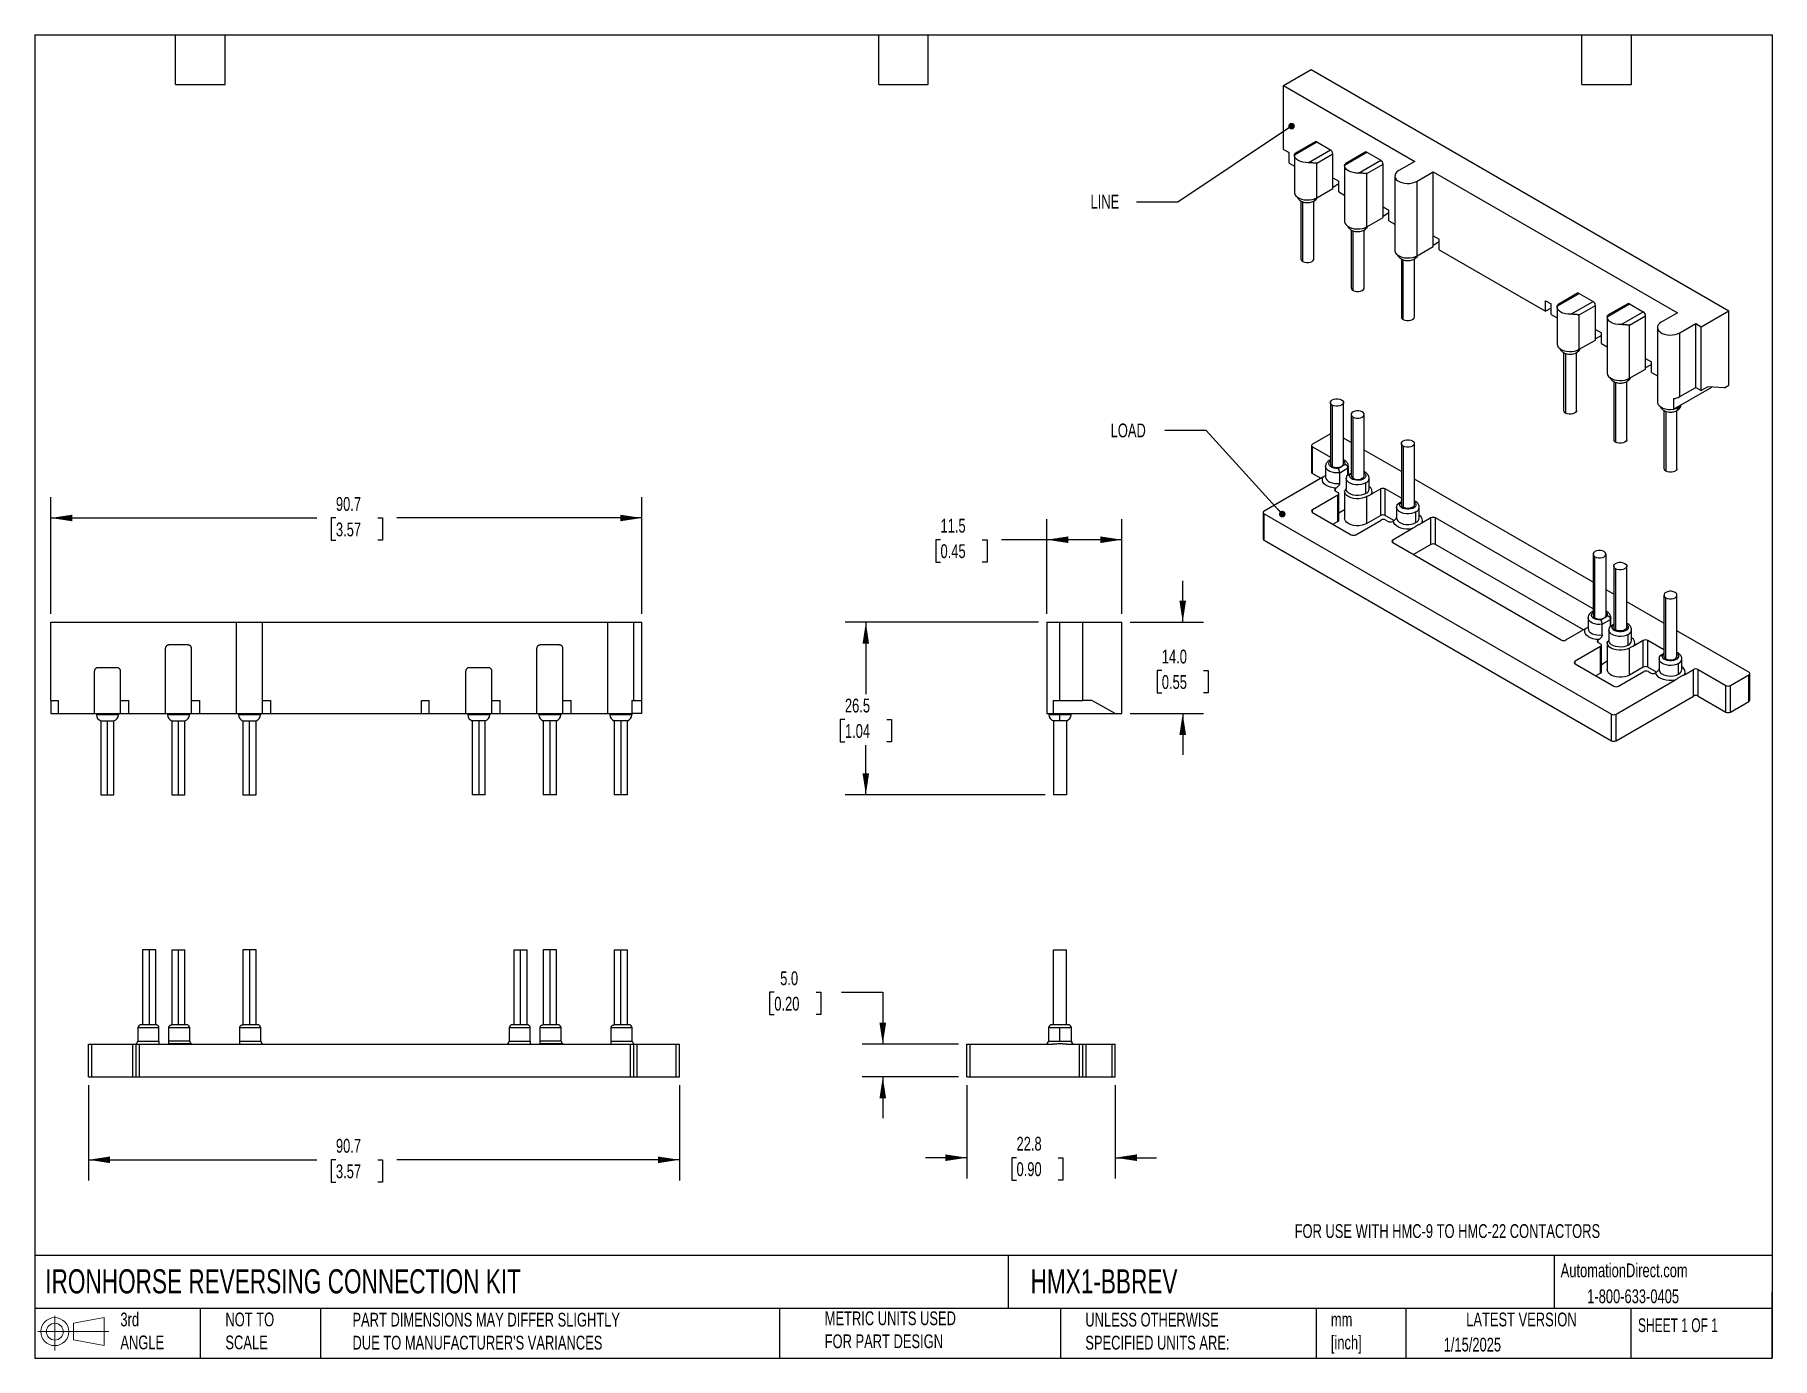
# Model space of a CAD drawing. Header units: millimetres. Extents: x 6 to 273, y 6 to 210.
import ezdxf

# ---------------------------------------------------------------- set-up
doc = ezdxf.new("R2010")
doc.units = ezdxf.units.MM
doc.linetypes.add('SLD-Solid', pattern=[0])
doc.layers.add('DIMENSIONS', color=140, linetype='SLD-Solid', lineweight=25)
doc.layers.add('TEXT', color=140, linetype='SLD-Solid', lineweight=25)
doc.layers.add('SLD-DEFPOINTS', color=7, linetype='Continuous')
doc.styles.add('SLDTEXTSTYLE0', font='TXT', dxfattribs={"width": 0.7})
doc.styles.add('SLDTEXTSTYLE1', font='TXT', dxfattribs={"width": 0.65})
doc.dimstyles.new('SLDDIMSTYLE0', dxfattribs={"dimtxt": 2.158008, "dimasz": 3.302, "dimexe": 0.18, "dimexo": 0.0625, "dimgap": 0.539502, "dimtad": 0, "dimtih": 1, "dimtoh": 1, "dimrnd": 1e-09, "dimzin": 12, "dimdsep": 46, "dimtxsty": 'SLDTEXTSTYLE0', "dimsah": 1, "dimcen": 0.09, "dimadec": 0, "dimazin": 3, "dimtfac": 1, "dimtofl": 0, "dimtmove": 0, "dimatfit": 3, "dimfxl": 1, "dimfrac": 2, "dimtolj": 1, "dimtzin": 12, "dimarcsym": 0})
doc.dimstyles.new('SLDDIMSTYLE1', dxfattribs={"dimtxt": 0.18, "dimasz": 1.016, "dimexe": 0.18, "dimexo": 0.0625, "dimgap": 0.09, "dimtad": 0, "dimtih": 1, "dimtoh": 1, "dimdec": 4, "dimrnd": 1e-09, "dimzin": 0, "dimdsep": 46, "dimtxsty": 'Standard', "dimblk1": 'DOT', "dimblk2": 'DOT', "dimsah": 1, "dimcen": 0.09, "dimadec": 0, "dimazin": 0, "dimtfac": 1.016, "dimtdec": 4, "dimtofl": 0, "dimtmove": 0, "dimatfit": 3, "dimldrblk": 'DOT', "dimfxl": 1, "dimfrac": 2, "dimtolj": 1, "dimtzin": 0, "dimarcsym": 0})
doc.dimstyles.new('SLDDIMSTYLE2', dxfattribs={"dimtxt": 2.158008, "dimasz": 3.302, "dimexe": 0.18, "dimexo": 0.0625, "dimgap": 0.539502, "dimtad": 0, "dimtih": 1, "dimtoh": 1, "dimrnd": 1e-09, "dimzin": 4, "dimdsep": 46, "dimtxsty": 'SLDTEXTSTYLE0', "dimsah": 1, "dimcen": 0.09, "dimadec": 0, "dimazin": 1, "dimtfac": 1, "dimtmove": 0, "dimatfit": 3, "dimfxl": 1, "dimfrac": 2, "dimtolj": 1, "dimtzin": 12, "dimarcsym": 0})
doc.dimstyles.new('SLDDIMSTYLE3', dxfattribs={"dimtxt": 2.158008, "dimasz": 3.302, "dimexe": 0.18, "dimexo": 0.0625, "dimgap": 0.539502, "dimtad": 0, "dimtih": 1, "dimtoh": 1, "dimrnd": 1e-09, "dimzin": 12, "dimdsep": 46, "dimtxsty": 'SLDTEXTSTYLE0', "dimsah": 1, "dimcen": 0.09, "dimadec": 0, "dimazin": 3, "dimtfac": 1, "dimtmove": 0, "dimatfit": 3, "dimfxl": 1, "dimfrac": 2, "dimtolj": 1, "dimtzin": 12, "dimarcsym": 0})

msp = doc.modelspace()

# ---------------------------------------------------------------- texts
at = {"layer": 'TEXT'}
for s, insert, char_height, attachment_point, style in [('LINE', (168.414, 184.98), 2.1167, 1, 'SLDTEXTSTYLE0'), ('LOAD', (171.499, 149.859), 2.1167, 1, 'SLDTEXTSTYLE0'), ('FOR USE WITH HMC-9 TO HMC-22 CONTACTORS', (199.738, 26.936), 2.11667, 1, 'SLDTEXTSTYLE0'), ('IRONHORSE REVERSING CONNECTION KIT', (7.966, 20.011), 3.70417, 1, 'SLDTEXTSTYLE0'), ('HMX1-BBREV', (159.208, 20.011), 3.7042, 1, 'SLDTEXTSTYLE0'), ('AutomationDirect.com', (240.577, 20.902), 2.11667, 1, 'SLDTEXTSTYLE0'), ('1-800-633-0405', (244.644, 16.924), 2.11667, 1, 'SLDTEXTSTYLE0'), ('3rd^JANGLE', (19.496, 13.367), 2.1167, 1, 'SLDTEXTSTYLE0'), ('NOT TO^JSCALE', (35.615, 13.367), 2.11667, 1, 'SLDTEXTSTYLE0'), ("PART DIMENSIONS MAY DIFFER SLIGHTLY ^JDUE TO MANUFACTURER'S VARIANCES", (55.119, 13.33), 2.11667, 1, 'SLDTEXTSTYLE0'), ('METRIC UNITS USED ^JFOR PART DESIGN', (127.604, 13.546), 2.11667, 1, 'SLDTEXTSTYLE0'), ('UNLESS OTHERWISE ^JSPECIFIED UNITS ARE:', (167.608, 13.331), 2.11667, 1, 'SLDTEXTSTYLE0'), ('LATEST VERSION', (234.552, 13.364), 2.11667, 2, 'SLDTEXTSTYLE0'), ('mm^J[inch]', (205.299, 13.36), 2.1167, 1, 'SLDTEXTSTYLE0'), ('SHEET 1 OF 1', (252.441, 12.483), 2.11667, 1, 'SLDTEXTSTYLE1'), ('1/15/2025', (222.613, 9.503), 2.1167, 1, 'SLDTEXTSTYLE0')]:
    msp.add_mtext(s, dxfattribs=dict(at, insert=insert, char_height=char_height, attachment_point=attachment_point, style=style))

# ---------------------------------------------------------------- blocks, each defined once
blk = doc.blocks.new('Block11')
at = {"color": 7, "linetype": 'SLD-Solid', "lineweight": 18}
for p, q in [((0, 2.88), (10.87, 2.88)), ((2.59, 5.31), (2.59, 0)), ((5.48, 4.17), (10.18, 5.03)), ((5.48, 1.6), (5.48, 4.17)), ((10.18, 5.03), (10.18, 0.73)), ((5.48, 1.6), (10.18, 0.73))]:
    blk.add_line(p, q, dxfattribs=at)
for radius in [2.15, 1.29]:
    blk.add_circle((2.59, 2.88), radius, dxfattribs=at)
blk = doc.blocks.new('Block12')
at = {"layer": 'SLD-DEFPOINTS'}
blk.add_blockref('Block11', (0, 0), dxfattribs=at)
blk = doc.blocks.new('_D')
at = {"layer": 'DIMENSIONS'}
for p, q in [((14.61, 48.29), (14.61, 33.64)), ((105.31, 48.29), (105.31, 33.64)), ((14.61, 36.82), (49.66, 36.82)), ((52.58, 36.82), (51.86, 36.82)), ((51.86, 36.82), (51.86, 33.39)), ((59, 36.82), (59.72, 36.82)), ((59.72, 36.82), (59.72, 33.39)), ((105.31, 36.82), (61.92, 36.82)), ((51.86, 33.39), (52.58, 33.39)), ((59.72, 33.39), (59, 33.39))]:
    blk.add_line(p, q, dxfattribs=at)
for points in [[(14.61, 36.82), (17.91, 36.31), (17.91, 37.32)], [(105.31, 36.82), (102.01, 37.32), (102.01, 36.31)]]:
    blk.add_solid(points, dxfattribs=at)
at = {"layer": 'DIMENSIONS', "char_height": 2.117, "attachment_point": 1, "style": 'SLDTEXTSTYLE0'}
for s, insert in [('90.7', (52.58, 40.03)), ('3.57', (52.58, 36.11))]:
    blk.add_mtext(s, dxfattribs=dict(at, insert=insert))
blk = doc.blocks.new('_D_1')
at = {"layer": 'DIMENSIONS'}
for p, q in [((8.81, 120.63), (8.81, 138.53)), ((99.51, 120.63), (99.51, 138.53)), ((8.81, 135.36), (49.66, 135.36)), ((52.58, 135.36), (51.86, 135.36)), ((51.86, 135.36), (51.86, 131.93)), ((59, 135.36), (59.72, 135.36)), ((59.72, 135.36), (59.72, 131.93)), ((99.51, 135.36), (61.92, 135.36)), ((51.86, 131.93), (52.58, 131.93)), ((59.72, 131.93), (59, 131.93))]:
    blk.add_line(p, q, dxfattribs=at)
for points in [[(8.81, 135.36), (12.11, 134.85), (12.11, 135.86)], [(99.51, 135.36), (96.21, 135.86), (96.21, 134.85)]]:
    blk.add_solid(points, dxfattribs=at)
at = {"layer": 'DIMENSIONS', "char_height": 2.117, "attachment_point": 1, "style": 'SLDTEXTSTYLE0'}
for s, insert in [('90.7', (52.58, 138.57)), ('3.57', (52.58, 134.66))]:
    blk.add_mtext(s, dxfattribs=dict(at, insert=insert))
blk = doc.blocks.new('_Dot')
at = {"color": 0, "linetype": 'ByBlock', "lineweight": -2}
blk.add_line((-0.5, 0), (-1, 0), dxfattribs=at)
at = {"color": 0, "linetype": 'ByBlock', "const_width": 0.5}
blk.add_lwpolyline([(-0.25, 0, 1), (0.25, 0, 1)], format="xyb", close=True, dxfattribs=at)
blk = doc.blocks.new('_D_2')
at = {"layer": 'DIMENSIONS'}
for p, q in [((160.44, 119.36), (130.74, 119.36)), ((133.92, 119.36), (133.92, 108.32)), ((130.71, 104.41), (129.99, 104.41)), ((129.99, 104.41), (129.99, 100.98)), ((137.12, 104.41), (137.85, 104.41)), ((137.85, 104.41), (137.85, 100.98)), ((129.99, 100.98), (130.71, 100.98)), ((133.92, 92.86), (133.92, 100.49)), ((137.85, 100.98), (137.12, 100.98)), ((161.44, 92.86), (130.74, 92.86))]:
    blk.add_line(p, q, dxfattribs=at)
for points in [[(133.92, 119.36), (133.41, 116.05), (134.42, 116.05)], [(133.92, 92.86), (134.42, 96.16), (133.41, 96.16)]]:
    blk.add_solid(points, dxfattribs=at)
at = {"layer": 'DIMENSIONS', "char_height": 2.117, "attachment_point": 1, "style": 'SLDTEXTSTYLE0'}
for s, insert in [('26.5', (130.71, 107.62)), ('1.04', (130.71, 103.71))]:
    blk.add_mtext(s, dxfattribs=dict(at, insert=insert))
blk = doc.blocks.new('_D_3')
at = {"layer": 'DIMENSIONS'}
for p, q in [((182.56, 119.36), (182.56, 125.71)), ((174.48, 119.36), (185.73, 119.36)), ((179.35, 111.93), (178.63, 111.93)), ((178.63, 111.93), (178.63, 108.5)), ((185.76, 111.93), (186.49, 111.93)), ((186.49, 111.93), (186.49, 108.5)), ((178.63, 108.5), (179.35, 108.5)), ((186.49, 108.5), (185.76, 108.5)), ((174.48, 105.36), (185.73, 105.36)), ((182.56, 105.36), (182.56, 99.01))]:
    blk.add_line(p, q, dxfattribs=at)
for points in [[(182.56, 119.36), (183.07, 122.66), (182.05, 122.66)], [(182.56, 105.36), (182.05, 102.05), (183.07, 102.05)]]:
    blk.add_solid(points, dxfattribs=at)
at = {"layer": 'DIMENSIONS', "char_height": 2.117, "attachment_point": 1, "style": 'SLDTEXTSTYLE0'}
for s, insert in [('14.0', (179.35, 115.14)), ('0.55', (179.35, 111.23))]:
    blk.add_mtext(s, dxfattribs=dict(at, insert=insert))
blk = doc.blocks.new('_D_4')
at = {"layer": 'DIMENSIONS'}
for p, q in [((119.87, 62.54), (119.14, 62.54)), ((119.14, 62.54), (119.14, 59.11)), ((126.28, 62.54), (127.01, 62.54)), ((127.01, 62.54), (127.01, 59.11)), ((130.17, 62.54), (136.52, 62.54)), ((136.52, 62.54), (136.52, 54.56)), ((119.14, 59.11), (119.87, 59.11)), ((127.01, 59.11), (126.28, 59.11)), ((148.14, 54.56), (133.35, 54.56)), ((148.14, 49.56), (133.35, 49.56)), ((136.52, 49.56), (136.52, 43.21))]:
    blk.add_line(p, q, dxfattribs=at)
for points in [[(136.52, 54.56), (137.03, 57.86), (136.01, 57.86)], [(136.52, 49.56), (136.01, 46.25), (137.03, 46.25)]]:
    blk.add_solid(points, dxfattribs=at)
at = {"layer": 'DIMENSIONS', "char_height": 2.117, "attachment_point": 1, "style": 'SLDTEXTSTYLE0'}
for s, insert in [('5.0', (120.77, 65.75)), ('0.20', (119.87, 61.84))]:
    blk.add_mtext(s, dxfattribs=dict(at, insert=insert))
blk = doc.blocks.new('_D_5')
at = {"layer": 'DIMENSIONS'}
for p, q in [((149.41, 48.29), (149.41, 33.97)), ((172.21, 48.29), (172.21, 33.97)), ((149.41, 37.14), (143.06, 37.14)), ((157.05, 37.14), (156.32, 37.14)), ((156.32, 37.14), (156.32, 33.71)), ((163.46, 37.14), (164.18, 37.14)), ((164.18, 37.14), (164.18, 33.71)), ((172.21, 37.14), (178.56, 37.14)), ((156.32, 33.71), (157.05, 33.71)), ((164.18, 33.71), (163.46, 33.71))]:
    blk.add_line(p, q, dxfattribs=at)
for points in [[(149.41, 37.14), (146.11, 37.65), (146.11, 36.63)], [(172.21, 37.14), (175.52, 36.63), (175.52, 37.65)]]:
    blk.add_solid(points, dxfattribs=at)
at = {"layer": 'DIMENSIONS', "char_height": 2.117, "attachment_point": 1, "style": 'SLDTEXTSTYLE0'}
for s, insert in [('22.8', (157.05, 40.35)), ('0.90', (157.05, 36.44))]:
    blk.add_mtext(s, dxfattribs=dict(at, insert=insert))
blk = doc.blocks.new('_D_6')
at = {"layer": 'DIMENSIONS'}
for p, q in [((161.71, 120.63), (161.71, 135.19)), ((173.21, 120.63), (173.21, 135.19)), ((145.38, 132.02), (144.66, 132.02)), ((144.66, 132.02), (144.66, 128.59)), ((151.79, 132.02), (152.52, 132.02)), ((152.52, 132.02), (152.52, 128.59)), ((161.71, 132.02), (154.72, 132.02)), ((173.21, 132.02), (161.71, 132.02)), ((144.66, 128.59), (145.38, 128.59)), ((152.52, 128.59), (151.79, 128.59))]:
    blk.add_line(p, q, dxfattribs=at)
for points in [[(161.71, 132.02), (165.02, 131.51), (165.02, 132.53)], [(173.21, 132.02), (169.91, 132.53), (169.91, 131.51)]]:
    blk.add_solid(points, dxfattribs=at)
at = {"layer": 'DIMENSIONS', "char_height": 2.117, "attachment_point": 1, "style": 'SLDTEXTSTYLE0'}
for s, insert in [('11.5', (145.38, 135.23)), ('0.45', (145.38, 131.32))]:
    blk.add_mtext(s, dxfattribs=dict(at, insert=insert))

# ---------------------------------------------------------------- dimensions: what is measured, and where the dimension line sits
at = {"layer": 'DIMENSIONS'}
for base, p1, p2, picture, middle in [((99.512, 135.357), (8.812, 119.357), (99.512, 119.357), '_D_1', (55.79, 135.357)), ((105.312, 36.816), (14.612, 49.557), (105.312, 49.557), '_D', (55.79, 36.816))]:
    dim = msp.add_linear_dim(base=base, p1=p1, p2=p2, dimstyle='SLDDIMSTYLE0', dxfattribs=at)
    dim.commit()
    dim.dimension.update_dxf_attribs({"geometry": picture, "text_midpoint": middle, "dimtype": 160})
for base, p1, p2, angle, dimstyle, picture, middle in [((173.214, 132.019), (161.714, 119.357), (173.214, 119.357), 0, 'SLDDIMSTYLE0', '_D_6', (148.586, 132.019)), ((182.557, 119.357), (173.214, 105.357), (173.214, 119.357), 90, 'SLDDIMSTYLE2', '_D_3', (182.557, 111.929)), ((133.916, 92.857), (161.714, 119.357), (162.714, 92.857), 90, 'SLDDIMSTYLE0', '_D_2', (133.916, 104.407)), ((136.522, 54.557), (149.414, 49.557), (149.414, 54.557), 90, 'SLDDIMSTYLE2', '_D_4', (136.522, 62.541)), ((172.214, 37.143), (149.414, 49.557), (172.214, 49.557), 0, 'SLDDIMSTYLE3', '_D_5', (160.253, 37.143))]:
    dim = msp.add_linear_dim(base=base, p1=p1, p2=p2, angle=angle, dimstyle=dimstyle, dxfattribs=at)
    dim.commit()
    dim.dimension.update_dxf_attribs({"geometry": picture, "text_midpoint": middle, "dimtype": 160})

# ---------------------------------------------------------------- linework, layer by layer
for p, q in [((198.029, 201.748), (202.272, 204.197)), ((202.272, 204.197), (266.406, 167.173)), ((198.029, 201.748), (218.181, 190.114)), ((198.029, 191.949), (198.029, 201.748)), ((199.71, 191.124), (203.12, 193.093)), ((202.87, 193.118), (199.867, 191.384)), ((203.12, 193.093), (205.241, 191.868)), ((198.029, 191.949), (198.877, 191.459)), ((198.877, 189.826), (198.877, 191.459)), ((198.877, 189.826), (199.706, 189.348)), ((199.706, 191.052), (199.706, 185.336)), ((201.831, 189.899), (205.241, 191.868)), ((203.12, 189.827), (205.595, 191.256)), ((203.12, 184.52), (203.12, 189.827)), ((205.595, 187.581), (205.595, 191.256)), ((207.413, 189.46), (207.413, 180.887)), ((207.417, 189.533), (210.827, 191.501)), ((210.578, 191.526), (207.575, 189.792)), ((209.539, 188.308), (212.949, 190.277)), ((210.827, 191.501), (212.949, 190.277)), ((210.827, 188.236), (213.302, 189.664)), ((213.302, 183.132), (213.302, 189.664)), ((218.181, 190.114), (215.707, 188.685)), ((205.595, 187.581), (206.514, 187.051)), ((205.595, 185.948), (205.595, 187.581)), ((206.514, 185.418), (206.514, 187.051)), ((210.827, 180.07), (210.827, 188.236)), ((215.121, 187.869), (215.121, 176.437)), ((218.535, 187.052), (221.01, 188.481)), ((218.535, 175.621), (218.535, 187.052)), ((221.01, 188.481), (258.486, 166.846)), ((221.01, 178.683), (221.01, 188.481)), ((200.706, 184.031), (200.706, 175.129)), ((202.706, 175.129), (202.706, 184.025)), ((203.12, 184.52), (205.595, 185.948)), ((206.514, 186.642), (205.595, 186.112)), ((206.514, 185.418), (207.413, 184.899)), ((200.999, 174.721), (200.999, 183.894)), ((210.827, 180.07), (213.302, 181.499)), ((213.302, 183.132), (214.222, 182.601)), ((213.302, 181.499), (213.302, 183.132)), ((214.222, 182.193), (213.302, 181.662)), ((214.222, 180.968), (214.222, 182.601)), ((208.413, 179.581), (208.413, 170.68)), ((208.706, 170.272), (208.706, 179.445)), ((210.413, 170.68), (210.413, 179.575)), ((214.222, 180.968), (215.121, 180.449)), ((218.535, 175.621), (221.01, 177.049)), ((221.01, 178.683), (221.929, 178.152)), ((221.01, 177.049), (221.01, 178.683)), ((221.929, 177.743), (221.01, 177.213)), ((221.929, 176.519), (221.929, 178.152)), ((221.929, 176.519), (238.263, 167.089)), ((216.121, 175.132), (216.121, 166.23)), ((216.414, 165.822), (216.414, 174.995)), ((218.121, 166.23), (218.121, 175.126)), ((238.263, 168.722), (239.112, 168.233)), ((238.263, 167.089), (238.263, 168.722)), ((239.112, 166.599), (239.112, 168.233)), ((240.015, 167.856), (243.425, 169.825)), ((243.175, 169.85), (240.172, 168.116)), ((242.136, 166.632), (245.546, 168.601)), ((243.425, 169.825), (245.546, 168.601)), ((247.722, 166.265), (251.133, 168.234)), ((250.883, 168.258), (247.88, 166.525)), ((251.133, 168.234), (253.254, 167.009)), ((239.112, 167.579), (238.263, 167.089)), ((239.112, 166.599), (240.011, 166.08)), ((240.011, 167.784), (240.011, 162.068)), ((243.425, 166.559), (245.9, 167.988)), ((243.425, 161.252), (243.425, 166.559)), ((245.9, 164.314), (245.9, 167.988)), ((247.718, 166.193), (247.718, 157.619)), ((249.844, 165.04), (253.254, 167.009)), ((251.133, 164.968), (253.607, 166.397)), ((253.607, 159.864), (253.607, 166.397)), ((258.486, 166.846), (256.012, 165.418)), ((262.163, 164.724), (266.406, 167.173)), ((266.406, 155.741), (266.406, 167.173)), ((245.9, 164.314), (246.819, 163.783)), ((245.9, 162.681), (245.9, 164.314)), ((246.819, 163.375), (245.9, 162.844)), ((246.819, 162.15), (246.819, 163.783)), ((251.133, 156.803), (251.133, 164.968)), ((255.426, 164.601), (255.426, 153.17)), ((258.84, 163.785), (261.315, 165.213)), ((258.84, 153.986), (258.84, 163.785)), ((261.315, 165.213), (262.163, 164.724)), ((261.315, 155.415), (261.315, 165.213)), ((262.163, 154.925), (262.163, 164.724)), ((241.011, 160.763), (241.011, 151.862)), ((241.304, 160.627), (241.304, 151.453)), ((243.011, 151.862), (243.011, 160.757)), ((243.425, 161.252), (245.9, 162.681)), ((246.819, 162.15), (247.718, 161.631)), ((251.133, 156.803), (253.607, 158.231)), ((253.607, 159.864), (254.527, 159.334)), ((253.607, 158.231), (253.607, 159.864)), ((254.527, 158.925), (253.607, 158.395)), ((254.527, 157.701), (254.527, 159.334)), ((254.527, 157.701), (255.426, 157.182)), ((248.718, 156.314), (248.718, 147.412)), ((249.011, 156.177), (249.011, 147.004)), ((250.718, 147.412), (250.718, 156.308)), ((257.883, 152.046), (263.79, 155.456)), ((258.84, 153.986), (261.315, 155.415)), ((261.315, 155.415), (262.163, 154.925)), ((263.153, 155.497), (262.163, 154.925)), ((265.699, 155.333), (263.153, 155.497)), ((265.699, 155.333), (266.406, 155.741)), ((205.231, 153.083), (205.231, 143.693)), ((205.524, 152.675), (205.524, 143.285)), ((207.231, 143.693), (207.231, 153.083)), ((257.883, 153.679), (257.883, 152.046)), ((258.628, 152.476), (258.628, 152.312)), ((208.413, 151.246), (208.413, 141.856)), ((208.706, 141.448), (208.706, 150.838)), ((210.413, 141.856), (210.413, 151.246)), ((256.426, 151.864), (256.426, 142.963)), ((256.719, 151.728), (256.719, 142.555)), ((258.426, 142.963), (258.426, 151.858)), ((205.231, 148.259), (202.484, 146.672)), ((208.413, 146.923), (207.231, 147.605)), ((216.121, 146.797), (216.121, 137.407)), ((218.121, 137.407), (218.121, 146.797)), ((202.337, 146.468), (202.337, 142.386)), ((202.484, 146.264), (205.231, 144.678)), ((202.484, 142.181), (202.484, 146.264)), ((216.121, 142.474), (210.413, 145.768)), ((216.414, 146.389), (216.414, 136.998)), ((204.088, 141.639), (195.059, 136.426)), ((202.484, 142.181), (203.756, 141.447)), ((204.481, 143.285), (204.481, 141.652)), ((206.408, 142.979), (206.938, 143.285)), ((206.655, 142.304), (207.929, 143.04)), ((206.655, 140.671), (206.655, 142.304)), ((206.938, 143.285), (207.469, 143.591)), ((207.663, 141.448), (207.663, 139.815)), ((208.413, 142.264), (207.848, 141.938)), ((207.929, 141.985), (207.929, 143.04)), ((207.981, 142.015), (207.981, 143.285)), ((208.413, 142.095), (208.176, 141.958)), ((211.163, 139.815), (211.163, 141.448)), ((206.373, 138.876), (202.484, 136.631)), ((206.106, 139.946), (206.019, 139.896)), ((206.019, 139.488), (206.019, 139.896)), ((206.019, 139.488), (206.373, 139.284)), ((206.373, 134.793), (206.373, 138.876)), ((206.519, 134.997), (206.519, 139.08)), ((207.413, 139.461), (207.413, 135.324)), ((210.651, 139.1), (210.651, 140.733)), ((212.949, 139.815), (211.556, 139.011)), ((212.949, 135.732), (212.949, 139.815)), ((216.121, 138.392), (213.656, 139.815)), ((213.656, 135.732), (213.656, 139.815)), ((245.536, 125.492), (218.121, 141.319)), ((194.913, 136.222), (194.913, 132.14)), ((195.059, 136.018), (248.375, 105.24)), ((195.059, 131.936), (195.059, 136.018)), ((202.484, 136.222), (202.484, 136.631)), ((202.484, 136.222), (208.423, 132.793)), ((207.413, 136.618), (206.519, 136.102)), ((210.827, 134.507), (210.827, 138.645)), ((215.371, 136.998), (215.371, 135.365)), ((216.121, 137.815), (215.556, 137.489)), ((216.121, 137.646), (215.883, 137.509)), ((218.358, 134.651), (218.358, 136.284)), ((218.871, 135.365), (218.871, 136.998)), ((206.373, 134.793), (205.666, 134.385)), ((209.13, 132.793), (213.02, 135.039)), ((212.949, 135.732), (210.827, 134.507)), ((214.984, 134.965), (213.656, 135.732)), ((213.727, 135.039), (214.08, 134.834)), ((214.787, 134.834), (214.874, 134.885)), ((217.806, 133.72), (214.787, 131.977)), ((220.656, 135.365), (219.264, 134.561)), ((220.656, 131.282), (220.656, 135.365)), ((245.536, 121.41), (221.363, 135.365)), ((221.363, 131.282), (221.363, 135.365)), ((195.059, 131.936), (248.375, 101.157)), ((214.787, 131.569), (214.787, 131.977)), ((214.787, 131.569), (240.667, 116.629)), ((220.656, 131.282), (217.97, 129.732)), ((244.061, 118.179), (221.363, 131.282)), ((245.536, 129.815), (245.536, 120.425)), ((245.829, 120.017), (245.829, 129.407)), ((247.536, 120.425), (247.536, 129.815)), ((248.718, 127.979), (248.718, 118.588)), ((249.011, 127.57), (249.011, 118.18)), ((250.718, 118.588), (250.718, 127.979)), ((248.718, 123.655), (247.536, 124.338)), ((256.426, 123.529), (256.426, 114.139)), ((256.719, 113.731), (256.719, 123.121)), ((258.426, 114.139), (258.426, 123.529)), ((244.786, 120.017), (244.786, 118.384)), ((246.713, 119.711), (247.243, 120.017)), ((247.243, 120.017), (247.774, 120.323)), ((248.286, 118.747), (248.286, 120.017)), ((256.426, 119.206), (250.718, 122.501)), ((8.812, 107.357), (8.812, 119.357)), ((8.812, 119.357), (37.312, 119.357)), ((37.312, 105.357), (37.312, 119.357)), ((37.312, 119.357), (41.312, 119.357)), ((41.312, 105.357), (41.312, 119.357)), ((41.312, 119.357), (94.312, 119.357)), ((94.312, 105.357), (94.312, 119.357)), ((94.312, 119.357), (98.312, 119.357)), ((98.312, 107.357), (98.312, 119.357)), ((98.312, 119.357), (99.512, 119.357)), ((99.512, 107.357), (99.512, 119.357)), ((161.714, 119.357), (161.714, 105.357)), ((161.714, 119.357), (163.714, 119.357)), ((163.714, 107.357), (163.714, 119.357)), ((163.714, 119.357), (167.214, 119.357)), ((167.214, 107.357), (167.214, 119.357)), ((167.214, 119.357), (173.214, 119.357)), ((173.214, 105.357), (173.214, 119.357)), ((241.375, 116.629), (244.393, 118.371)), ((246.96, 119.037), (248.234, 119.773)), ((246.96, 117.404), (246.96, 119.037)), ((247.968, 118.18), (247.968, 116.547)), ((248.718, 118.996), (248.153, 118.67)), ((248.234, 118.717), (248.234, 119.773)), ((248.718, 118.827), (248.481, 118.69)), ((250.956, 115.833), (250.956, 117.466)), ((251.468, 116.547), (251.468, 118.18)), ((269.447, 111.689), (258.426, 118.051)), ((26.412, 105.357), (26.412, 115.357)), ((29.912, 115.857), (26.912, 115.857)), ((30.412, 105.357), (30.412, 115.357)), ((83.412, 105.357), (83.412, 115.357)), ((86.912, 115.857), (83.912, 115.857)), ((87.412, 105.357), (87.412, 115.357)), ((246.678, 115.608), (242.789, 113.363)), ((246.411, 116.679), (246.324, 116.629)), ((246.324, 116.22), (246.324, 116.629)), ((246.324, 116.22), (246.678, 116.016)), ((246.678, 111.525), (246.678, 115.608)), ((246.824, 111.729), (246.824, 115.812)), ((247.718, 116.193), (247.718, 112.056)), ((251.133, 111.24), (251.133, 115.377)), ((253.254, 116.547), (251.861, 115.743)), ((253.254, 112.464), (253.254, 116.547)), ((256.426, 115.124), (253.961, 116.547)), ((253.961, 112.464), (253.961, 116.547)), ((19.012, 112.357), (16.012, 112.357)), ((76.012, 112.357), (73.012, 112.357)), ((242.789, 112.955), (242.789, 113.363)), ((242.789, 112.955), (248.728, 109.526)), ((247.718, 113.351), (246.824, 112.834)), ((253.254, 112.464), (251.133, 111.24)), ((255.289, 111.697), (253.961, 112.464)), ((255.676, 113.731), (255.676, 112.098)), ((256.426, 114.547), (255.861, 114.221)), ((256.426, 114.378), (256.188, 114.241)), ((258.663, 111.383), (258.663, 113.016)), ((259.176, 112.098), (259.176, 113.731)), ((259.569, 111.294), (260.961, 112.097)), ((260.961, 108.015), (260.961, 112.097)), ((261.668, 112.097), (265.911, 109.648)), ((261.668, 108.015), (261.668, 112.097)), ((15.512, 105.357), (15.512, 111.857)), ((19.512, 105.357), (19.512, 111.857)), ((72.512, 105.357), (72.512, 111.857)), ((76.512, 105.357), (76.512, 111.857)), ((246.678, 111.525), (245.971, 111.117)), ((249.082, 105.24), (258.111, 110.452)), ((249.436, 109.526), (253.325, 111.771)), ((254.032, 111.771), (254.385, 111.567)), ((255.092, 111.567), (255.179, 111.617)), ((265.911, 105.566), (265.911, 109.648)), ((266.618, 109.648), (269.447, 111.281)), ((266.618, 105.566), (266.618, 109.648)), ((269.447, 107.198), (269.447, 111.281)), ((269.593, 107.402), (269.593, 111.485)), ((8.812, 107.357), (10.012, 107.357)), ((8.812, 107.357), (8.812, 105.357)), ((10.012, 105.357), (10.012, 107.357)), ((19.512, 107.357), (20.812, 107.357)), ((20.812, 105.357), (20.812, 107.357)), ((30.412, 107.357), (31.712, 107.357)), ((31.712, 105.357), (31.712, 107.357)), ((41.312, 107.357), (42.612, 107.357)), ((42.612, 105.357), (42.612, 107.357)), ((65.712, 107.357), (66.912, 107.357)), ((65.712, 105.357), (65.712, 107.357)), ((66.912, 105.357), (66.912, 107.357)), ((76.512, 107.357), (77.812, 107.357)), ((77.812, 105.357), (77.812, 107.357)), ((87.412, 107.357), (88.712, 107.357)), ((88.712, 105.357), (88.712, 107.357)), ((98.012, 107.357), (98.312, 107.357)), ((98.012, 107.357), (98.012, 105.357)), ((98.312, 107.357), (99.512, 107.357)), ((99.512, 105.357), (99.512, 107.357)), ((162.661, 107.357), (162.661, 105.357)), ((162.661, 107.357), (163.714, 107.357)), ((163.714, 107.357), (167.214, 107.357)), ((168.614, 107.357), (167.214, 107.357)), ((172.214, 105.357), (168.614, 107.357)), ((249.082, 101.157), (260.961, 108.015)), ((261.668, 108.015), (265.911, 105.566)), ((266.618, 105.566), (269.447, 107.198)), ((8.812, 105.357), (10.012, 105.357)), ((10.012, 105.357), (15.512, 105.357)), ((15.512, 105.357), (19.512, 105.357)), ((15.812, 105.357), (15.812, 105.157)), ((19.212, 105.157), (15.812, 105.157)), ((16.512, 104.203), (16.512, 92.857)), ((16.512, 104.203), (17.512, 104.203)), ((17.512, 104.203), (18.512, 104.203)), ((17.512, 92.857), (17.512, 104.203)), ((18.512, 92.857), (18.512, 104.203)), ((19.212, 105.357), (19.212, 105.157)), ((19.512, 105.357), (20.812, 105.357)), ((20.812, 105.357), (26.412, 105.357)), ((26.412, 105.357), (30.412, 105.357)), ((26.712, 105.357), (26.712, 105.157)), ((30.112, 105.157), (26.712, 105.157)), ((27.412, 104.203), (27.412, 92.857)), ((27.412, 104.203), (28.412, 104.203)), ((28.412, 104.203), (29.412, 104.203)), ((28.412, 92.857), (28.412, 104.203)), ((29.412, 92.857), (29.412, 104.203)), ((30.112, 105.357), (30.112, 105.157)), ((30.412, 105.357), (31.712, 105.357)), ((31.712, 105.357), (37.312, 105.357)), ((37.312, 105.357), (41.312, 105.357)), ((37.612, 105.357), (37.612, 105.157)), ((41.012, 105.157), (37.612, 105.157)), ((38.312, 104.203), (38.312, 92.857)), ((38.312, 104.203), (39.312, 104.203)), ((39.312, 104.203), (40.312, 104.203)), ((39.312, 92.857), (39.312, 104.203)), ((40.312, 92.857), (40.312, 104.203)), ((41.012, 105.357), (41.012, 105.157)), ((41.312, 105.357), (42.612, 105.357)), ((42.612, 105.357), (65.712, 105.357)), ((65.712, 105.357), (66.912, 105.357)), ((66.912, 105.357), (72.512, 105.357)), ((72.512, 105.357), (76.512, 105.357)), ((72.812, 105.357), (72.812, 105.157)), ((76.212, 105.157), (72.812, 105.157)), ((73.512, 104.203), (73.512, 92.857)), ((74.512, 104.203), (73.512, 104.203)), ((75.512, 104.203), (74.512, 104.203)), ((74.512, 104.203), (74.512, 92.857)), ((75.512, 92.857), (75.512, 104.203)), ((76.212, 105.357), (76.212, 105.157)), ((76.512, 105.357), (77.812, 105.357)), ((77.812, 105.357), (83.412, 105.357)), ((83.412, 105.357), (87.412, 105.357)), ((83.712, 105.357), (83.712, 105.157)), ((87.112, 105.157), (83.712, 105.157)), ((84.412, 104.203), (84.412, 92.857)), ((85.412, 104.203), (84.412, 104.203)), ((86.412, 104.203), (85.412, 104.203)), ((85.412, 104.203), (85.412, 92.857)), ((86.412, 92.857), (86.412, 104.203)), ((87.112, 105.357), (87.112, 105.157)), ((87.412, 105.357), (88.712, 105.357)), ((88.712, 105.357), (94.312, 105.357)), ((94.312, 105.357), (98.012, 105.357)), ((94.612, 105.357), (94.612, 105.157)), ((98.012, 105.157), (94.612, 105.157)), ((95.312, 104.203), (95.312, 92.857)), ((96.312, 104.203), (95.312, 104.203)), ((97.312, 104.203), (96.312, 104.203)), ((96.312, 104.203), (96.312, 92.857)), ((97.312, 92.857), (97.312, 104.203)), ((99.512, 105.357), (98.012, 105.357)), ((98.012, 105.357), (98.012, 105.157)), ((161.714, 105.357), (162.661, 105.357)), ((162.014, 105.357), (162.014, 105.157)), ((163.714, 105.157), (162.014, 105.157)), ((162.661, 105.357), (172.214, 105.357)), ((163.714, 104.203), (162.714, 104.203)), ((162.714, 104.203), (162.714, 92.857)), ((163.714, 105.357), (163.714, 105.157)), ((165.414, 105.157), (163.714, 105.157)), ((164.714, 104.203), (163.714, 104.203)), ((164.714, 104.203), (164.714, 92.857)), ((165.414, 105.157), (165.414, 105.357)), ((172.214, 105.357), (173.214, 105.357)), ((248.375, 101.157), (248.375, 105.24)), ((249.082, 101.157), (249.082, 105.24)), ((16.512, 92.857), (17.512, 92.857)), ((17.512, 92.857), (18.512, 92.857)), ((27.412, 92.857), (28.412, 92.857)), ((28.412, 92.857), (29.412, 92.857)), ((38.312, 92.857), (39.312, 92.857)), ((39.312, 92.857), (40.312, 92.857)), ((74.512, 92.857), (73.512, 92.857)), ((75.512, 92.857), (74.512, 92.857)), ((85.412, 92.857), (84.412, 92.857)), ((86.412, 92.857), (85.412, 92.857)), ((96.312, 92.857), (95.312, 92.857)), ((97.312, 92.857), (96.312, 92.857)), ((164.714, 92.857), (162.714, 92.857)), ((22.912, 69.057), (22.912, 57.557)), ((23.912, 69.057), (22.912, 69.057)), ((23.912, 69.057), (23.912, 57.557)), ((24.912, 69.057), (23.912, 69.057)), ((24.912, 57.557), (24.912, 69.057)), ((27.412, 69.057), (27.412, 57.557)), ((27.412, 69.057), (28.412, 69.057)), ((28.412, 57.557), (28.412, 69.057)), ((28.412, 69.057), (29.412, 69.057)), ((29.412, 57.557), (29.412, 69.057)), ((38.312, 69.057), (38.312, 57.557)), ((39.312, 69.057), (38.312, 69.057)), ((39.312, 69.057), (39.312, 57.557)), ((40.312, 69.057), (39.312, 69.057)), ((40.312, 57.557), (40.312, 69.057)), ((79.912, 69.057), (79.912, 57.557)), ((79.912, 69.057), (80.912, 69.057)), ((80.912, 57.557), (80.912, 69.057)), ((80.912, 69.057), (81.912, 69.057)), ((81.912, 57.557), (81.912, 69.057)), ((84.412, 69.057), (84.412, 57.557)), ((85.412, 69.057), (84.412, 69.057)), ((85.412, 69.057), (85.412, 57.557)), ((86.412, 69.057), (85.412, 69.057)), ((86.412, 57.557), (86.412, 69.057)), ((95.312, 69.057), (95.312, 57.557)), ((95.312, 69.057), (96.312, 69.057)), ((96.312, 57.557), (96.312, 69.057)), ((96.312, 69.057), (97.312, 69.057)), ((97.312, 57.557), (97.312, 69.057)), ((162.714, 57.557), (162.714, 69.057)), ((162.714, 69.057), (164.714, 69.057)), ((164.714, 57.557), (164.714, 69.057)), ((22.162, 57.057), (22.162, 55.057)), ((25.412, 57.057), (22.162, 57.057)), ((24.912, 57.557), (22.662, 57.557)), ((25.412, 55.057), (25.412, 57.057)), ((30.162, 57.057), (26.912, 57.057)), ((26.912, 55.057), (26.912, 57.057)), ((29.662, 57.557), (27.412, 57.557)), ((30.162, 55.057), (30.162, 57.057)), ((41.062, 57.057), (37.812, 57.057)), ((37.812, 55.057), (37.812, 57.057)), ((40.562, 57.557), (38.312, 57.557)), ((41.062, 55.057), (41.062, 57.057)), ((79.162, 57.057), (79.162, 55.057)), ((82.412, 57.057), (79.162, 57.057)), ((81.912, 57.557), (79.662, 57.557)), ((82.412, 55.057), (82.412, 57.057)), ((87.162, 57.057), (83.912, 57.057)), ((83.912, 55.057), (83.912, 57.057)), ((86.662, 57.557), (84.412, 57.557)), ((87.162, 55.057), (87.162, 57.057)), ((98.062, 57.057), (94.812, 57.057)), ((94.812, 55.057), (94.812, 57.057)), ((97.562, 57.557), (95.312, 57.557)), ((98.062, 55.057), (98.062, 57.057)), ((161.964, 57.057), (161.964, 55.057)), ((163.714, 57.057), (161.964, 57.057)), ((164.964, 57.557), (162.464, 57.557)), ((163.714, 55.057), (163.714, 57.057)), ((165.464, 57.057), (163.714, 57.057)), ((165.464, 55.057), (165.464, 57.057)), ((14.612, 49.557), (14.612, 54.557)), ((14.612, 54.557), (15.112, 54.557)), ((15.112, 49.557), (15.112, 54.557)), ((15.112, 54.557), (21.412, 54.557)), ((21.412, 49.557), (21.412, 54.557)), ((21.412, 54.557), (21.912, 54.557)), ((21.912, 49.557), (21.912, 54.557)), ((21.912, 54.557), (22.412, 54.557)), ((22.162, 55.057), (25.412, 55.057)), ((22.412, 49.557), (22.412, 54.557)), ((22.412, 54.557), (97.812, 54.557)), ((30.162, 55.057), (26.912, 55.057)), ((30.412, 54.624), (26.912, 54.624)), ((26.912, 54.557), (26.912, 54.624)), ((30.412, 54.557), (30.412, 54.624)), ((37.812, 55.057), (41.062, 55.057)), ((79.162, 55.057), (82.412, 55.057)), ((87.162, 55.057), (83.912, 55.057)), ((87.412, 54.624), (83.912, 54.624)), ((83.912, 54.557), (83.912, 54.624)), ((87.412, 54.557), (87.412, 54.624)), ((94.812, 55.057), (98.062, 55.057)), ((97.812, 49.557), (97.812, 54.557)), ((97.812, 54.557), (98.312, 54.557)), ((98.312, 49.557), (98.312, 54.557)), ((98.312, 54.557), (98.812, 54.557)), ((98.812, 49.557), (98.812, 54.557)), ((98.812, 54.557), (104.812, 54.557)), ((104.812, 49.557), (104.812, 54.557)), ((104.812, 54.557), (105.312, 54.557)), ((105.312, 49.557), (105.312, 54.557)), ((149.414, 49.557), (149.414, 54.557)), ((149.414, 54.557), (149.914, 54.557)), ((149.914, 49.557), (149.914, 54.557)), ((149.914, 54.557), (162.684, 54.557)), ((161.964, 55.057), (163.714, 55.057)), ((163.714, 55.057), (165.464, 55.057)), ((164.745, 54.557), (166.714, 54.557)), ((166.714, 49.557), (166.714, 54.557)), ((166.714, 54.557), (167.214, 54.557)), ((167.214, 49.557), (167.214, 54.557)), ((167.214, 54.557), (167.714, 54.557)), ((167.714, 49.557), (167.714, 54.557)), ((167.714, 54.557), (171.714, 54.557)), ((171.714, 49.557), (171.714, 54.557)), ((171.714, 54.557), (172.214, 54.557)), ((172.214, 49.557), (172.214, 54.557)), ((14.612, 49.557), (15.112, 49.557)), ((15.112, 49.557), (21.412, 49.557)), ((21.412, 49.557), (21.912, 49.557)), ((21.912, 49.557), (22.412, 49.557)), ((22.412, 49.557), (97.812, 49.557)), ((97.812, 49.557), (98.312, 49.557)), ((98.312, 49.557), (98.812, 49.557)), ((98.812, 49.557), (104.812, 49.557)), ((104.812, 49.557), (105.312, 49.557)), ((149.414, 49.557), (149.914, 49.557)), ((149.914, 49.557), (166.714, 49.557)), ((166.714, 49.557), (167.214, 49.557)), ((167.214, 49.557), (167.714, 49.557)), ((167.714, 49.557), (171.714, 49.557)), ((171.714, 49.557), (172.214, 49.557))]:
    msp.add_line(p, q)
at = {"flags": 128}
for points in [[(201.831, 189.899), (201.408, 189.91), (200.999, 189.972), (200.621, 190.082), (200.292, 190.235), (200.026, 190.425), (199.835, 190.644), (199.728, 190.88), (199.71, 191.124)], [(209.539, 188.308), (209.116, 188.319), (208.706, 188.38), (208.328, 188.49), (207.999, 188.644), (207.733, 188.834), (207.542, 189.052), (207.436, 189.288), (207.417, 189.533)], [(215.707, 188.685), (215.443, 188.498), (215.254, 188.283), (215.145, 188.049), (215.123, 187.808), (215.189, 187.57), (215.339, 187.345), (215.566, 187.142), (215.862, 186.971), (216.213, 186.84), (216.603, 186.754), (217.016, 186.716), (217.434, 186.728), (217.837, 186.791), (218.21, 186.9), (218.535, 187.052)], [(199.706, 185.336), (199.709, 185.276), (199.774, 185.037), (199.924, 184.812), (200.152, 184.609), (200.447, 184.439), (200.798, 184.307), (201.188, 184.221), (201.601, 184.183), (202.019, 184.196), (202.423, 184.258), (202.795, 184.368), (203.12, 184.52)], [(207.413, 180.887), (207.416, 180.826), (207.481, 180.588), (207.631, 180.362), (207.859, 180.16), (208.155, 179.989), (208.505, 179.858), (208.896, 179.771), (209.309, 179.734), (209.726, 179.746), (210.13, 179.809), (210.503, 179.918), (210.827, 180.07)], [(215.121, 176.437), (215.123, 176.377), (215.189, 176.138), (215.339, 175.913), (215.566, 175.711), (215.862, 175.54), (216.213, 175.408), (216.603, 175.322), (217.016, 175.284), (217.434, 175.297), (217.837, 175.359), (218.21, 175.469), (218.535, 175.621)], [(200.999, 174.721), (201.252, 174.615), (201.549, 174.559), (201.862, 174.559), (202.16, 174.615), (202.413, 174.721), (202.597, 174.867), (202.694, 175.039), (202.706, 175.129)], [(208.706, 170.272), (208.959, 170.165), (209.257, 170.11), (209.57, 170.11), (209.867, 170.165), (210.12, 170.272), (210.304, 170.418), (210.401, 170.59), (210.413, 170.68)], [(216.414, 165.822), (216.667, 165.716), (216.964, 165.66), (217.277, 165.66), (217.575, 165.716), (217.828, 165.822), (218.012, 165.968), (218.108, 166.14), (218.121, 166.23)], [(242.136, 166.632), (241.713, 166.642), (241.304, 166.704), (240.926, 166.814), (240.597, 166.968), (240.331, 167.158), (240.14, 167.376), (240.033, 167.612), (240.015, 167.856)], [(249.844, 165.04), (249.421, 165.051), (249.011, 165.113), (248.633, 165.223), (248.304, 165.376), (248.038, 165.566), (247.848, 165.784), (247.741, 166.021), (247.722, 166.265)], [(256.012, 165.418), (255.748, 165.23), (255.559, 165.015), (255.45, 164.782), (255.429, 164.541), (255.494, 164.302), (255.644, 164.077), (255.872, 163.875), (256.167, 163.704), (256.518, 163.572), (256.908, 163.486), (257.321, 163.448), (257.739, 163.461), (258.143, 163.523), (258.515, 163.633), (258.84, 163.785)], [(240.011, 162.068), (240.014, 162.008), (240.079, 161.77), (240.229, 161.544), (240.457, 161.342), (240.752, 161.171), (241.103, 161.04), (241.493, 160.953), (241.906, 160.915), (242.324, 160.928), (242.728, 160.99), (243.1, 161.1), (243.425, 161.252)], [(247.718, 157.619), (247.721, 157.559), (247.787, 157.32), (247.936, 157.095), (248.164, 156.892), (248.46, 156.722), (248.81, 156.59), (249.201, 156.504), (249.614, 156.466), (250.031, 156.479), (250.435, 156.541), (250.808, 156.651), (251.133, 156.803)], [(205.524, 152.675), (205.34, 152.821), (205.244, 152.993), (205.244, 153.173), (205.34, 153.345), (205.524, 153.491), (205.777, 153.597), (206.075, 153.653), (206.388, 153.653), (206.685, 153.597), (206.938, 153.491)], [(206.938, 153.491), (207.122, 153.345), (207.219, 153.173), (207.219, 152.993), (207.122, 152.821), (206.938, 152.675), (206.685, 152.569), (206.388, 152.513), (206.075, 152.513), (205.777, 152.569), (205.524, 152.675)], [(255.426, 153.17), (255.432, 153.081), (255.511, 152.837), (255.678, 152.608), (255.927, 152.405), (256.245, 152.238), (256.617, 152.113), (257.027, 152.038), (257.456, 152.015), (257.883, 152.046)], [(210.12, 151.654), (209.867, 151.761), (209.57, 151.816), (209.257, 151.816), (208.959, 151.761), (208.706, 151.654), (208.522, 151.508), (208.426, 151.336), (208.426, 151.156), (208.522, 150.984), (208.706, 150.838)], [(208.706, 150.838), (208.959, 150.732), (209.257, 150.676), (209.57, 150.676), (209.867, 150.732), (210.12, 150.838), (210.304, 150.984), (210.401, 151.156), (210.401, 151.336), (210.304, 151.508), (210.12, 151.654)], [(243.011, 151.862), (242.999, 151.771), (242.902, 151.6), (242.718, 151.453), (242.465, 151.347), (242.167, 151.291), (241.854, 151.291), (241.557, 151.347), (241.304, 151.453)], [(216.414, 146.389), (216.23, 146.535), (216.133, 146.706), (216.133, 146.887), (216.23, 147.059), (216.414, 147.205), (216.667, 147.311), (216.964, 147.367), (217.277, 147.367), (217.575, 147.311), (217.828, 147.205)], [(217.828, 147.205), (218.012, 147.059), (218.108, 146.887), (218.108, 146.706), (218.012, 146.535), (217.828, 146.389), (217.575, 146.282), (217.277, 146.227), (216.964, 146.227), (216.667, 146.282), (216.414, 146.389)], [(250.718, 147.412), (250.706, 147.322), (250.609, 147.15), (250.425, 147.004), (250.172, 146.898), (249.875, 146.842), (249.562, 146.842), (249.264, 146.898), (249.011, 147.004)], [(206.408, 142.979), (206.08, 142.977), (205.763, 143.024), (205.478, 143.117), (205.244, 143.25), (205.079, 143.413), (204.993, 143.596), (204.992, 143.785), (205.076, 143.968), (205.231, 144.126)], [(206.106, 139.946), (205.656, 139.987), (205.23, 140.08), (204.845, 140.22), (204.516, 140.402), (204.258, 140.619), (204.081, 140.861), (203.992, 141.119), (203.994, 141.382), (204.088, 141.639)], [(206.655, 142.304), (206.263, 142.275), (205.87, 142.296), (205.495, 142.368), (205.158, 142.487), (204.875, 142.646), (204.662, 142.838), (204.528, 143.052), (204.481, 143.278), (204.481, 143.281)], [(204.481, 141.652), (204.481, 141.645), (204.528, 141.419), (204.662, 141.205), (204.875, 141.013), (205.158, 140.854), (205.495, 140.735), (205.87, 140.663), (206.263, 140.641), (206.655, 140.671)], [(210.651, 140.733), (210.326, 140.586), (209.951, 140.486), (209.546, 140.44), (209.134, 140.45), (208.737, 140.516), (208.378, 140.633), (208.076, 140.796), (207.849, 140.995), (207.709, 141.219), (207.663, 141.454)], [(207.981, 143.28), (207.981, 143.266), (207.929, 143.04)], [(207.981, 142.06), (208.003, 142.044), (208.016, 142.035)], [(210.413, 142.289), (210.566, 142.136), (210.652, 141.953), (210.653, 141.764), (210.569, 141.581), (210.405, 141.417), (210.174, 141.283), (209.89, 141.189), (209.573, 141.14), (209.245, 141.141), (208.929, 141.191), (208.646, 141.286), (208.416, 141.421), (208.254, 141.586), (208.172, 141.769), (208.176, 141.958), (208.176, 141.958)], [(208.706, 141.448), (208.959, 141.342), (209.257, 141.286), (209.57, 141.286), (209.867, 141.342), (210.12, 141.448), (210.304, 141.594), (210.401, 141.766), (210.413, 141.856)], [(258.426, 142.963), (258.414, 142.872), (258.317, 142.701), (258.133, 142.555), (257.88, 142.448), (257.582, 142.393), (257.269, 142.393), (256.972, 142.448), (256.719, 142.555)], [(210.827, 138.645), (210.485, 138.486), (210.091, 138.375), (209.664, 138.316), (209.225, 138.312), (208.795, 138.363), (208.395, 138.467), (208.044, 138.619), (207.759, 138.812), (207.554, 139.036), (207.438, 139.28), (207.417, 139.533)], [(210.651, 139.1), (210.326, 138.953), (209.951, 138.853), (209.546, 138.807), (209.134, 138.817), (208.737, 138.883), (208.378, 139), (208.076, 139.163), (207.849, 139.362), (207.709, 139.586), (207.663, 139.815)], [(218.358, 136.284), (218.034, 136.136), (217.659, 136.037), (217.254, 135.991), (216.842, 136.001), (216.445, 136.066), (216.085, 136.184), (215.784, 136.346), (215.557, 136.545), (215.416, 136.769), (215.371, 137.005)], [(218.121, 137.839), (218.273, 137.686), (218.359, 137.504), (218.361, 137.314), (218.276, 137.132), (218.113, 136.968), (217.881, 136.834), (217.597, 136.739), (217.28, 136.691), (216.953, 136.691), (216.636, 136.741), (216.353, 136.837), (216.123, 136.972), (215.962, 137.136), (215.88, 137.319), (215.883, 137.509), (215.883, 137.509)], [(218.121, 137.407), (218.108, 137.316), (218.012, 137.144), (217.828, 136.998), (217.575, 136.892), (217.277, 136.836), (216.964, 136.836), (216.667, 136.892), (216.414, 136.998)], [(210.827, 134.507), (210.485, 134.349), (210.091, 134.237), (209.664, 134.178), (209.225, 134.174), (208.795, 134.226), (208.395, 134.33), (208.044, 134.482), (207.759, 134.675), (207.554, 134.898), (207.438, 135.143), (207.413, 135.324)], [(217.806, 133.72), (217.361, 133.665), (216.905, 133.664), (216.459, 133.716), (216.039, 133.818), (215.664, 133.967), (215.349, 134.157), (215.106, 134.379), (214.945, 134.625), (214.874, 134.885)], [(215.371, 135.365), (215.416, 135.136), (215.557, 134.912), (215.784, 134.713), (216.085, 134.551), (216.445, 134.433), (216.842, 134.368), (217.254, 134.358), (217.659, 134.404), (218.034, 134.503), (218.358, 134.651)], [(247.243, 130.224), (246.99, 130.33), (246.693, 130.386), (246.38, 130.386), (246.082, 130.33), (245.829, 130.224), (245.645, 130.078), (245.549, 129.906), (245.549, 129.725), (245.645, 129.553), (245.829, 129.407)], [(245.829, 129.407), (246.082, 129.301), (246.38, 129.245), (246.693, 129.245), (246.99, 129.301), (247.243, 129.407), (247.427, 129.553), (247.524, 129.725), (247.524, 129.906), (247.427, 130.078), (247.243, 130.224)], [(249.011, 127.57), (248.827, 127.716), (248.731, 127.888), (248.731, 128.069), (248.827, 128.241), (249.011, 128.387), (249.264, 128.493), (249.562, 128.549), (249.875, 128.549), (250.172, 128.493), (250.425, 128.387)], [(250.425, 128.387), (250.609, 128.241), (250.706, 128.069), (250.706, 127.888), (250.609, 127.716), (250.425, 127.57), (250.172, 127.464), (249.875, 127.408), (249.562, 127.408), (249.264, 127.464), (249.011, 127.57)], [(258.133, 123.937), (257.88, 124.043), (257.582, 124.099), (257.269, 124.099), (256.972, 124.043), (256.719, 123.937), (256.535, 123.791), (256.438, 123.619), (256.438, 123.439), (256.535, 123.267), (256.719, 123.121)], [(256.719, 123.121), (256.972, 123.015), (257.269, 122.959), (257.582, 122.959), (257.88, 123.015), (258.133, 123.121), (258.317, 123.267), (258.414, 123.439), (258.414, 123.619), (258.317, 123.791), (258.133, 123.937)], [(246.713, 119.711), (246.385, 119.709), (246.068, 119.756), (245.783, 119.849), (245.55, 119.982), (245.384, 120.146), (245.298, 120.328), (245.297, 120.517), (245.381, 120.7), (245.536, 120.858)], [(246.411, 116.679), (245.961, 116.72), (245.535, 116.812), (245.15, 116.953), (244.822, 117.135), (244.563, 117.351), (244.386, 117.593), (244.297, 117.851), (244.299, 118.114), (244.393, 118.371)], [(246.96, 119.037), (246.568, 119.007), (246.175, 119.028), (245.8, 119.1), (245.463, 119.219), (245.181, 119.378), (244.967, 119.57), (244.833, 119.784), (244.786, 120.011), (244.786, 120.013)], [(244.786, 118.384), (244.786, 118.378), (244.833, 118.151), (244.967, 117.937), (245.181, 117.745), (245.463, 117.586), (245.8, 117.467), (246.175, 117.395), (246.568, 117.374), (246.96, 117.404)], [(250.956, 117.466), (250.632, 117.318), (250.257, 117.219), (249.852, 117.173), (249.439, 117.183), (249.042, 117.248), (248.683, 117.366), (248.381, 117.528), (248.154, 117.727), (248.014, 117.951), (247.968, 118.186)], [(248.286, 120.012), (248.286, 119.999), (248.234, 119.773)], [(248.286, 118.792), (248.309, 118.776), (248.321, 118.767)], [(250.718, 119.021), (250.871, 118.868), (250.957, 118.685), (250.958, 118.496), (250.874, 118.313), (250.711, 118.149), (250.479, 118.016), (250.195, 117.921), (249.878, 117.873), (249.55, 117.873), (249.234, 117.923), (248.951, 118.019), (248.721, 118.153), (248.559, 118.318), (248.478, 118.501), (248.481, 118.69), (248.481, 118.69)], [(250.718, 118.588), (250.706, 118.498), (250.609, 118.326), (250.425, 118.18), (250.172, 118.074), (249.875, 118.018), (249.562, 118.018), (249.264, 118.074), (249.011, 118.18)], [(251.133, 115.377), (250.79, 115.219), (250.396, 115.107), (249.969, 115.048), (249.53, 115.044), (249.1, 115.095), (248.7, 115.2), (248.349, 115.352), (248.064, 115.544), (247.859, 115.768), (247.743, 116.013), (247.722, 116.266)], [(250.956, 115.833), (250.632, 115.685), (250.257, 115.586), (249.852, 115.54), (249.439, 115.55), (249.042, 115.615), (248.683, 115.732), (248.381, 115.895), (248.154, 116.094), (248.014, 116.318), (247.968, 116.547)], [(251.133, 111.24), (250.79, 111.081), (250.396, 110.97), (249.969, 110.911), (249.53, 110.907), (249.1, 110.958), (248.7, 111.062), (248.349, 111.214), (248.064, 111.407), (247.859, 111.631), (247.743, 111.875), (247.718, 112.056)], [(258.663, 113.016), (258.339, 112.869), (257.964, 112.769), (257.559, 112.723), (257.147, 112.733), (256.75, 112.799), (256.391, 112.916), (256.089, 113.079), (255.862, 113.278), (255.721, 113.502), (255.676, 113.737)], [(255.676, 112.098), (255.721, 111.869), (255.862, 111.645), (256.089, 111.446), (256.391, 111.283), (256.75, 111.166), (257.147, 111.1), (257.559, 111.09), (257.964, 111.136), (258.339, 111.236), (258.663, 111.383)], [(258.426, 114.572), (258.578, 114.419), (258.664, 114.236), (258.666, 114.047), (258.582, 113.864), (258.418, 113.7), (258.186, 113.566), (257.902, 113.472), (257.585, 113.423), (257.258, 113.424), (256.941, 113.474), (256.659, 113.569), (256.428, 113.704), (256.267, 113.869), (256.185, 114.052), (256.188, 114.241), (256.188, 114.241)], [(256.719, 113.731), (256.972, 113.625), (257.269, 113.569), (257.582, 113.569), (257.88, 113.625), (258.133, 113.731), (258.317, 113.877), (258.414, 114.049), (258.426, 114.139)], [(258.111, 110.452), (257.666, 110.398), (257.21, 110.396), (256.764, 110.448), (256.344, 110.55), (255.969, 110.699), (255.654, 110.889), (255.411, 111.111), (255.251, 111.357), (255.179, 111.617)], [(163.714, 104.203), (163.714, 104.262), (163.714, 104.344), (163.714, 104.446), (163.714, 104.565), (163.714, 104.7), (163.714, 104.846), (163.714, 104.999), (163.714, 105.157)]]:
    msp.add_lwpolyline(points, dxfattribs=at)
for centre, radius, start, end in [((202.974, 192.888), 0.251, 54.38242, 114.30712), ((204.827, 191.221), 0.768, 2.60548, 57.39452), ((210.681, 191.297), 0.251, 54.38242, 114.30712), ((212.535, 189.629), 0.768, 2.60548, 57.39452), ((202.418, 184.418), 0.487, 305.37974, 359.31924), ((210.126, 179.969), 0.487, 305.37974, 359.31924), ((201.19, 175.167), 0.486, 184.5109, 246.80924), ((217.833, 175.519), 0.487, 305.37974, 359.31924), ((208.897, 170.718), 0.486, 184.5109, 246.80924), ((243.279, 169.621), 0.251, 54.38242, 114.30712), ((245.132, 167.953), 0.768, 2.60548, 57.39452), ((250.986, 168.029), 0.251, 54.38242, 114.30712), ((216.605, 166.269), 0.486, 184.5109, 246.80924), ((252.84, 166.362), 0.768, 2.60548, 57.39452), ((242.723, 161.15), 0.487, 305.37974, 359.31924), ((250.431, 156.701), 0.487, 305.37974, 359.31924), ((257.568, 156.301), 2.642, 276.84717, 298.78673), ((257.55, 154.282), 2.246, 279.51341, 298.69433), ((258.12, 152.266), 0.51, 306.07463, 5.17112), ((258.163, 153.22), 1.02, 297.1286, 330.66361), ((241.495, 151.9), 0.486, 184.5109, 246.80924), ((249.203, 147.45), 0.486, 184.5109, 246.80924), ((202.561, 146.468), 0.218, 110.78342, 249.21658), ((206.955, 143.683), 0.522, 349.83849, 58.02417), ((202.587, 142.41), 0.251, 185.6948, 245.62534), ((205.715, 143.731), 0.486, 184.5109, 246.80924), ((206.231, 144.649), 1.537, 242.60967, 297.39033), ((206.731, 143.743), 0.503, 294.37466, 354.3052), ((208.914, 141.906), 0.503, 185.6948, 245.62534), ((210.315, 141.515), 0.851, 293.24771, 355.70237), ((256.91, 143.001), 0.486, 184.5109, 246.80924), ((206.097, 139.692), 0.218, 110.78342, 249.21658), ((206.295, 139.08), 0.218, 290.78342, 69.21658), ((210.313, 139.884), 0.854, 293.31373, 355.02755), ((210.733, 139.414), 0.916, 333.91666, 62.02038), ((213.302, 139.132), 0.769, 62.60967, 117.39033), ((195.136, 136.222), 0.218, 110.78342, 249.21658), ((202.561, 136.426), 0.218, 110.78342, 249.21658), ((216.621, 137.456), 0.503, 185.6948, 245.62534), ((218.022, 137.066), 0.851, 293.24771, 355.70237), ((206.269, 135.022), 0.251, 294.37466, 354.3052), ((213.302, 135.049), 0.769, 62.60967, 117.39033), ((213.373, 134.356), 0.769, 62.60967, 117.39033), ((214.434, 135.517), 0.769, 242.60967, 297.39033), ((218.021, 135.434), 0.852, 293.2832, 355.33873), ((218.441, 134.964), 0.916, 333.9173, 62.02032), ((221.01, 134.683), 0.769, 62.60967, 117.39033), ((195.163, 132.165), 0.251, 185.6948, 245.62534), ((208.777, 133.476), 0.769, 242.60967, 297.39033), ((214.865, 131.773), 0.218, 110.78342, 249.21658), ((221.01, 130.6), 0.769, 62.60967, 117.39033), ((246.021, 120.463), 0.486, 184.5109, 246.80924), ((246.536, 121.382), 1.537, 242.60967, 297.39033), ((247.036, 120.475), 0.503, 294.37466, 354.3052), ((247.26, 120.415), 0.522, 349.83849, 58.02417), ((249.219, 118.638), 0.503, 185.6948, 245.62534), ((250.62, 118.247), 0.851, 293.24771, 355.70237), ((241.021, 117.311), 0.769, 242.60967, 297.39033), ((246.402, 116.424), 0.218, 110.78342, 249.21658), ((246.6, 115.812), 0.218, 290.78342, 69.21658), ((250.618, 116.616), 0.854, 293.31373, 355.02755), ((251.038, 116.146), 0.916, 333.91666, 62.02038), ((253.607, 115.865), 0.769, 62.60967, 117.39033), ((242.866, 113.159), 0.218, 110.78342, 249.21658), ((253.607, 111.782), 0.769, 62.60967, 117.39033), ((256.926, 114.189), 0.503, 185.6948, 245.62534), ((258.327, 113.798), 0.851, 293.24771, 355.70237), ((258.326, 112.166), 0.852, 293.2832, 355.33873), ((258.746, 111.696), 0.916, 333.9173, 62.02032), ((261.315, 111.415), 0.769, 62.60967, 117.39033), ((246.574, 111.754), 0.251, 294.37466, 354.3052), ((249.082, 110.208), 0.769, 242.60967, 297.39033), ((253.678, 111.089), 0.769, 62.60967, 117.39033), ((254.739, 112.249), 0.769, 242.60967, 297.39033), ((266.265, 110.331), 0.769, 242.60967, 297.39033), ((269.369, 111.485), 0.218, 290.78342, 69.21658), ((261.315, 107.332), 0.769, 62.60967, 117.39033), ((269.343, 107.427), 0.251, 294.37466, 354.3052), ((16.812, 105.157), 1, 180, 252.5424), ((18.212, 105.157), 1, 287.4576, 0), ((27.712, 105.157), 1, 180, 252.5424), ((29.112, 105.157), 1, 287.4576, 0), ((38.612, 105.157), 1, 180, 252.5424), ((40.012, 105.157), 1, 287.4576, 0), ((73.812, 105.157), 1, 180, 252.5424), ((75.212, 105.157), 1, 287.4576, 0), ((84.712, 105.157), 1, 180, 252.5424), ((86.112, 105.157), 1, 287.4576, 0), ((95.612, 105.157), 1, 180, 252.5424), ((97.012, 105.157), 1, 287.4576, 0), ((163.014, 105.157), 1, 180, 252.5424), ((164.414, 105.157), 1, 287.4576, 360), ((248.728, 105.922), 0.769, 242.60967, 297.39033), ((266.265, 106.248), 0.769, 242.60967, 297.39033), ((248.728, 101.839), 0.769, 242.60967, 297.39033), ((22.662, 57.057), 0.5, 90, 180), ((29.662, 57.057), 0.5, 0, 90), ((40.562, 57.057), 0.5, 0, 90), ((79.662, 57.057), 0.5, 90, 180), ((86.662, 57.057), 0.5, 0, 90), ((97.562, 57.057), 0.5, 0, 90), ((162.464, 57.057), 0.5, 90, 180), ((164.964, 57.057), 0.5, 0, 90), ((21.662, 55.057), 0.5, 299.99722, 0), ((30.662, 55.057), 0.5, 180, 240), ((41.562, 55.057), 0.5, 180, 240.02546), ((78.662, 55.057), 0.5, 299.99722, 0), ((87.662, 55.057), 0.5, 180, 240), ((98.562, 55.057), 0.5, 180, 240.02546), ((161.464, 55.057), 0.5, 270, 0), ((165.964, 55.057), 0.5, 180, 270)]:
    msp.add_arc(centre, radius, start, end)
for points, knots in [([(199.71, 191.124), (199.724, 191.189), (199.75, 191.307), (199.833, 191.356), (199.87, 191.378)], [0, 0, 0, 0, 0.5540412, 1, 1, 1, 1]), ([(203.12, 189.827), (203.086, 189.827), (203.025, 189.828), (202.936, 189.832), (202.831, 189.839), (202.708, 189.849), (202.548, 189.863), (202.384, 189.878), (202.203, 189.892), (202.02, 189.902), (201.892, 189.9), (201.831, 189.899)], [0, 0, 0, 0, 0.10191, 0.1850301, 0.2493606, 0.3820394, 0.4982003, 0.6303427, 0.7490638, 0.8813026, 1, 1, 1, 1]), ([(207.417, 189.533), (207.431, 189.598), (207.457, 189.715), (207.54, 189.765), (207.577, 189.787)], [0, 0, 0, 0, 0.5540412, 1, 1, 1, 1]), ([(210.827, 188.236), (210.794, 188.236), (210.732, 188.237), (210.643, 188.241), (210.539, 188.248), (210.415, 188.257), (210.255, 188.272), (210.091, 188.287), (209.911, 188.3), (209.728, 188.311), (209.599, 188.309), (209.539, 188.308)], [0, 0, 0, 0, 0.10191, 0.1850301, 0.2493606, 0.3820394, 0.4982003, 0.6303427, 0.7490638, 0.8813026, 1, 1, 1, 1]), ([(200.116, 184.674), (200.123, 184.655), (200.175, 184.506), (200.344, 184.296), (200.597, 184.082), (200.85, 183.941), (201.149, 183.832), (201.55, 183.759), (201.991, 183.776), (202.401, 183.872), (202.597, 183.969), (202.701, 184.021)], [0, 0, 0, 0, 0.020304, 0.1621606, 0.2638911, 0.3584637, 0.4533746, 0.5845195, 0.7641623, 0.8746649, 1, 1, 1, 1]), ([(202.701, 184.021), (202.796, 184.086), (202.993, 184.221), (203.177, 184.427), (203.235, 184.563), (203.248, 184.594)], [0, 0, 0, 0, 0.4232913, 0.8683006, 1, 1, 1, 1]), ([(207.824, 180.225), (207.83, 180.206), (207.883, 180.057), (208.052, 179.847), (208.305, 179.632), (208.557, 179.492), (208.857, 179.382), (209.257, 179.31), (209.698, 179.327), (210.108, 179.423), (210.304, 179.52), (210.408, 179.571)], [0, 0, 0, 0, 0.020304, 0.1621606, 0.2638911, 0.3584637, 0.4533746, 0.5845195, 0.7641623, 0.8746649, 1, 1, 1, 1]), ([(210.408, 179.571), (210.504, 179.637), (210.7, 179.771), (210.884, 179.977), (210.943, 180.113), (210.956, 180.144)], [0, 0, 0, 0, 0.4232913, 0.86830063, 1, 1, 1, 1]), ([(215.531, 175.775), (215.538, 175.757), (215.59, 175.608), (215.759, 175.397), (216.012, 175.183), (216.265, 175.042), (216.564, 174.933), (216.965, 174.86), (217.406, 174.877), (217.816, 174.973), (218.012, 175.07), (218.116, 175.122)], [0, 0, 0, 0, 0.020304, 0.1621606, 0.2638911, 0.3584637, 0.4533746, 0.5845195, 0.7641623, 0.8746649, 1, 1, 1, 1]), ([(218.116, 175.122), (218.211, 175.187), (218.408, 175.322), (218.592, 175.528), (218.65, 175.664), (218.663, 175.695)], [0, 0, 0, 0, 0.4232913, 0.8683006, 1, 1, 1, 1]), ([(240.015, 167.856), (240.029, 167.922), (240.055, 168.039), (240.138, 168.089), (240.175, 168.111)], [0, 0, 0, 0, 0.5540412, 1, 1, 1, 1]), ([(243.425, 166.559), (243.391, 166.56), (243.33, 166.56), (243.241, 166.565), (243.136, 166.572), (243.013, 166.581), (242.853, 166.596), (242.689, 166.61), (242.508, 166.624), (242.326, 166.634), (242.197, 166.633), (242.136, 166.632)], [0, 0, 0, 0, 0.10191, 0.1850301, 0.2493606, 0.3820394, 0.4982003, 0.6303427, 0.7490638, 0.8813026, 1, 1, 1, 1]), ([(247.722, 166.265), (247.737, 166.33), (247.762, 166.448), (247.845, 166.497), (247.882, 166.519)], [0, 0, 0, 0, 0.5540412, 1, 1, 1, 1]), ([(251.133, 164.968), (251.099, 164.968), (251.037, 164.969), (250.948, 164.973), (250.844, 164.98), (250.72, 164.99), (250.56, 165.004), (250.396, 165.019), (250.216, 165.033), (250.033, 165.043), (249.904, 165.041), (249.844, 165.04)], [0, 0, 0, 0, 0.10191, 0.1850301, 0.2493606, 0.3820394, 0.4982003, 0.6303427, 0.7490638, 0.8813026, 1, 1, 1, 1]), ([(240.421, 161.407), (240.428, 161.388), (240.481, 161.239), (240.65, 161.029), (240.902, 160.814), (241.155, 160.674), (241.454, 160.564), (241.855, 160.491), (242.296, 160.509), (242.706, 160.604), (242.902, 160.702), (243.006, 160.753)], [0, 0, 0, 0, 0.020304, 0.1621606, 0.2638911, 0.3584637, 0.4533746, 0.5845195, 0.7641623, 0.8746649, 1, 1, 1, 1]), ([(243.006, 160.753), (243.101, 160.819), (243.298, 160.953), (243.482, 161.159), (243.54, 161.295), (243.554, 161.326)], [0, 0, 0, 0, 0.4232913, 0.86830063, 1, 1, 1, 1]), ([(248.129, 156.957), (248.135, 156.938), (248.188, 156.789), (248.357, 156.579), (248.61, 156.365), (248.863, 156.224), (249.162, 156.115), (249.562, 156.042), (250.003, 156.059), (250.413, 156.155), (250.609, 156.252), (250.713, 156.304)], [0, 0, 0, 0, 0.020304, 0.1621606, 0.2638911, 0.3584637, 0.4533746, 0.5845195, 0.7641623, 0.8746649, 1, 1, 1, 1]), ([(250.713, 156.304), (250.809, 156.369), (251.005, 156.504), (251.189, 156.71), (251.248, 156.846), (251.261, 156.877)], [0, 0, 0, 0, 0.4232913, 0.86830063, 1, 1, 1, 1]), ([(255.836, 152.508), (255.843, 152.489), (255.895, 152.34), (256.064, 152.13), (256.317, 151.915), (256.57, 151.775), (256.869, 151.665), (257.27, 151.593), (257.711, 151.61), (258.121, 151.706), (258.317, 151.803), (258.421, 151.854)], [0, 0, 0, 0, 0.020304, 0.1621606, 0.2638911, 0.3584637, 0.4533746, 0.5845195, 0.7641623, 0.8746649, 1, 1, 1, 1]), ([(258.421, 151.854), (258.518, 151.919), (258.717, 152.053), (258.937, 152.333), (259.066, 152.57), (259.083, 152.713), (259.087, 152.74)], [0, 0, 0, 0, 0.294025, 0.6031357, 0.9228154, 1, 1, 1, 1]), ([(205.231, 144.289), (205.184, 144.268), (205.039, 144.206), (204.844, 144.057), (204.655, 143.852), (204.535, 143.62), (204.478, 143.423), (204.487, 143.31), (204.49, 143.279)], [0, 0, 0, 0, 0.1084144, 0.3305206, 0.540262, 0.7382229, 0.9299038, 1, 1, 1, 1]), ([(207.975, 143.277), (207.977, 143.293), (207.99, 143.396), (207.94, 143.584), (207.829, 143.819), (207.654, 144.024), (207.455, 144.185), (207.298, 144.259), (207.231, 144.291)], [0, 0, 0, 0, 0.0371318, 0.2371934, 0.4327698, 0.6329697, 0.8450823, 1, 1, 1, 1]), ([(204.088, 141.639), (204.21, 141.719), (204.341, 141.806), (204.472, 141.891), (204.481, 141.897)], [0, 0, 0, 0, 0.927344, 1, 1, 1, 1]), ([(206.655, 142.304), (206.654, 142.323), (206.653, 142.36), (206.646, 142.421), (206.635, 142.483), (206.62, 142.547), (206.601, 142.611), (206.579, 142.674), (206.554, 142.736), (206.527, 142.794), (206.498, 142.848), (206.469, 142.897), (206.438, 142.942), (206.418, 142.966), (206.408, 142.979)], [0, 0, 0, 0, 0.0832031, 0.1662043, 0.2491119, 0.3320213, 0.4150099, 0.4981335, 0.5814239, 0.66489, 0.7485187, 0.8322785, 0.9161239, 1, 1, 1, 1]), ([(207.929, 143.04), (207.929, 143.058), (207.927, 143.094), (207.915, 143.15), (207.896, 143.208), (207.869, 143.266), (207.835, 143.322), (207.784, 143.39), (207.708, 143.466), (207.598, 143.544), (207.513, 143.575), (207.469, 143.591)], [0, 0, 0, 0, 0.0806394, 0.1622393, 0.2449036, 0.3287322, 0.4138212, 0.5002621, 0.6471711, 0.8136803, 1, 1, 1, 1]), ([(207.761, 141.864), (207.735, 141.803), (207.678, 141.674), (207.672, 141.532), (207.67, 141.458)], [0, 0, 0, 0, 0.4699555, 1, 1, 1, 1]), ([(207.741, 141.813), (207.744, 141.821), (207.754, 141.853), (207.791, 141.898), (207.864, 141.955), (207.964, 141.982), (208.077, 141.982), (208.142, 141.966), (208.176, 141.958)], [0, 0, 0, 0, 0.0535003, 0.211661, 0.3735033, 0.6583097, 0.8221271, 1, 1, 1, 1]), ([(211.155, 141.453), (211.154, 141.512), (211.154, 141.657), (211.07, 141.875), (210.926, 142.095), (210.721, 142.283), (210.546, 142.405), (210.43, 142.45), (210.413, 142.456)], [0, 0, 0, 0, 0.1353939, 0.3339863, 0.5326702, 0.7404624, 0.9619825, 1, 1, 1, 1]), ([(206.655, 140.671), (206.654, 140.658), (206.653, 140.632), (206.643, 140.589), (206.629, 140.544), (206.609, 140.496), (206.576, 140.429), (206.522, 140.341), (206.438, 140.232), (206.338, 140.122), (206.223, 140.02), (206.145, 139.971), (206.106, 139.946)], [0, 0, 0, 0, 0.0460173, 0.0929944, 0.1421546, 0.1945687, 0.2511232, 0.3686768, 0.5010539, 0.6690986, 0.8338084, 1, 1, 1, 1]), ([(207.417, 139.533), (207.487, 139.609), (207.584, 139.713), (207.646, 139.844), (207.663, 139.88)], [0, 0, 0, 0, 0.7289559, 1, 1, 1, 1]), ([(211.556, 139.011), (211.528, 138.995), (211.467, 138.961), (211.345, 138.9), (211.185, 138.826), (211.003, 138.741), (210.881, 138.674), (210.827, 138.645)], [0, 0, 0, 0, 0.1173304, 0.2500163, 0.5000307, 0.7800936, 1, 1, 1, 1]), ([(215.469, 137.414), (215.442, 137.354), (215.386, 137.224), (215.38, 137.083), (215.377, 137.008)], [0, 0, 0, 0, 0.4699555, 1, 1, 1, 1]), ([(215.448, 137.364), (215.451, 137.372), (215.462, 137.404), (215.499, 137.448), (215.572, 137.505), (215.671, 137.533), (215.784, 137.532), (215.849, 137.517), (215.883, 137.509)], [0, 0, 0, 0, 0.0535003, 0.211661, 0.3735033, 0.6583097, 0.8221271, 1, 1, 1, 1]), ([(218.862, 137.004), (218.862, 137.062), (218.861, 137.207), (218.777, 137.426), (218.633, 137.646), (218.428, 137.834), (218.254, 137.955), (218.138, 138), (218.121, 138.007)], [0, 0, 0, 0, 0.1353939, 0.3339863, 0.5326702, 0.7404624, 0.9619825, 1, 1, 1, 1]), ([(214.874, 134.885), (214.933, 134.924), (215.051, 135.002), (215.213, 135.176), (215.327, 135.324), (215.365, 135.413), (215.371, 135.427)], [0, 0, 0, 0, 0.3133616, 0.6272593, 0.9412732, 1, 1, 1, 1]), ([(219.264, 134.561), (219.235, 134.545), (219.174, 134.511), (219.053, 134.45), (218.892, 134.377), (218.71, 134.29), (218.535, 134.198), (218.359, 134.088), (218.178, 133.964), (218.017, 133.852), (217.896, 133.773), (217.835, 133.737), (217.806, 133.72)], [0, 0, 0, 0, 0.058694, 0.1250705, 0.2501286, 0.3901118, 0.500221, 0.6099806, 0.7500933, 0.8750522, 0.9412684, 1, 1, 1, 1]), ([(245.536, 121.021), (245.489, 121.001), (245.344, 120.938), (245.15, 120.789), (244.96, 120.584), (244.84, 120.352), (244.783, 120.156), (244.793, 120.042), (244.795, 120.012)], [0, 0, 0, 0, 0.1084144, 0.3305206, 0.540262, 0.7382229, 0.9299038, 1, 1, 1, 1]), ([(248.28, 120.01), (248.282, 120.026), (248.295, 120.128), (248.245, 120.317), (248.134, 120.551), (247.959, 120.756), (247.76, 120.917), (247.603, 120.992), (247.536, 121.023)], [0, 0, 0, 0, 0.0371318, 0.2371934, 0.4327698, 0.6329697, 0.8450823, 1, 1, 1, 1]), ([(248.234, 119.773), (248.234, 119.79), (248.232, 119.826), (248.22, 119.883), (248.201, 119.94), (248.174, 119.998), (248.14, 120.055), (248.089, 120.122), (248.013, 120.198), (247.903, 120.276), (247.818, 120.307), (247.774, 120.323)], [0, 0, 0, 0, 0.0806394, 0.1622393, 0.2449036, 0.3287322, 0.4138212, 0.5002621, 0.6471711, 0.8136803, 1, 1, 1, 1]), ([(244.393, 118.371), (244.515, 118.451), (244.646, 118.538), (244.777, 118.623), (244.786, 118.629)], [0, 0, 0, 0, 0.927344, 1, 1, 1, 1]), ([(246.96, 117.404), (246.959, 117.391), (246.958, 117.365), (246.949, 117.322), (246.934, 117.277), (246.914, 117.229), (246.881, 117.161), (246.827, 117.074), (246.743, 116.965), (246.643, 116.854), (246.528, 116.753), (246.45, 116.703), (246.411, 116.679)], [0, 0, 0, 0, 0.0460173, 0.0929944, 0.1421546, 0.1945687, 0.2511232, 0.3686768, 0.5010539, 0.6690986, 0.8338084, 1, 1, 1, 1]), ([(246.96, 119.037), (246.959, 119.055), (246.958, 119.093), (246.951, 119.153), (246.94, 119.216), (246.925, 119.28), (246.906, 119.344), (246.884, 119.407), (246.859, 119.468), (246.832, 119.526), (246.803, 119.58), (246.774, 119.63), (246.743, 119.674), (246.723, 119.699), (246.713, 119.711)], [0, 0, 0, 0, 0.0832031, 0.1662043, 0.2491119, 0.3320213, 0.4150099, 0.4981335, 0.5814239, 0.66489, 0.7485187, 0.8322785, 0.9161239, 1, 1, 1, 1]), ([(248.066, 118.596), (248.04, 118.535), (247.983, 118.406), (247.978, 118.265), (247.975, 118.19)], [0, 0, 0, 0, 0.4699555, 1, 1, 1, 1]), ([(248.046, 118.546), (248.049, 118.554), (248.06, 118.586), (248.096, 118.63), (248.17, 118.687), (248.269, 118.715), (248.382, 118.714), (248.447, 118.698), (248.481, 118.69)], [0, 0, 0, 0, 0.0535003, 0.21166097, 0.37350327, 0.65830969, 0.82212711, 1, 1, 1, 1]), ([(251.46, 118.185), (251.459, 118.244), (251.459, 118.389), (251.375, 118.608), (251.231, 118.828), (251.026, 119.015), (250.851, 119.137), (250.735, 119.182), (250.718, 119.189)], [0, 0, 0, 0, 0.1353939, 0.3339863, 0.5326702, 0.7404624, 0.9619825, 1, 1, 1, 1]), ([(26.912, 115.857), (26.892, 115.856), (26.853, 115.855), (26.796, 115.844), (26.74, 115.828), (26.673, 115.799), (26.6, 115.752), (26.532, 115.686), (26.477, 115.61), (26.442, 115.534), (26.417, 115.448), (26.414, 115.39), (26.412, 115.357)], [0, 0, 0, 0, 0.0578376, 0.11881598, 0.18319538, 0.25119701, 0.36972414, 0.50169734, 0.61786812, 0.75062666, 0.85415806, 1, 1, 1, 1]), ([(30.412, 115.357), (30.411, 115.38), (30.409, 115.423), (30.397, 115.479), (30.378, 115.542), (30.346, 115.61), (30.292, 115.686), (30.224, 115.752), (30.135, 115.808), (30.034, 115.848), (29.951, 115.854), (29.912, 115.857)], [0, 0, 0, 0, 0.10191, 0.1850301, 0.2493606, 0.3820394, 0.4982003, 0.6303427, 0.7490638, 0.8813026, 1, 1, 1, 1]), ([(83.912, 115.857), (83.892, 115.856), (83.853, 115.855), (83.796, 115.844), (83.74, 115.828), (83.673, 115.799), (83.6, 115.752), (83.532, 115.686), (83.477, 115.61), (83.442, 115.534), (83.417, 115.448), (83.414, 115.39), (83.412, 115.357)], [0, 0, 0, 0, 0.0578376, 0.118816, 0.1831954, 0.251197, 0.3697241, 0.5016973, 0.6178681, 0.7506267, 0.8541581, 1, 1, 1, 1]), ([(87.412, 115.357), (87.411, 115.38), (87.409, 115.423), (87.397, 115.479), (87.378, 115.542), (87.346, 115.61), (87.292, 115.686), (87.224, 115.752), (87.135, 115.808), (87.034, 115.848), (86.951, 115.854), (86.912, 115.857)], [0, 0, 0, 0, 0.10191, 0.1850301, 0.2493606, 0.3820394, 0.4982003, 0.6303427, 0.7490638, 0.8813026, 1, 1, 1, 1]), ([(247.722, 116.266), (247.793, 116.342), (247.889, 116.446), (247.951, 116.576), (247.968, 116.612)], [0, 0, 0, 0, 0.72895591, 1, 1, 1, 1]), ([(251.861, 115.743), (251.833, 115.727), (251.772, 115.693), (251.65, 115.632), (251.49, 115.559), (251.308, 115.473), (251.186, 115.406), (251.133, 115.377)], [0, 0, 0, 0, 0.1173304, 0.2500163, 0.5000307, 0.7800936, 1, 1, 1, 1]), ([(259.167, 113.736), (259.167, 113.795), (259.167, 113.94), (259.082, 114.158), (258.938, 114.378), (258.733, 114.566), (258.559, 114.688), (258.443, 114.733), (258.426, 114.739)], [0, 0, 0, 0, 0.1353939, 0.3339863, 0.5326702, 0.7404624, 0.9619825, 1, 1, 1, 1]), ([(16.012, 112.357), (15.992, 112.356), (15.953, 112.355), (15.896, 112.344), (15.84, 112.328), (15.773, 112.299), (15.7, 112.252), (15.632, 112.186), (15.577, 112.11), (15.542, 112.034), (15.517, 111.948), (15.514, 111.89), (15.512, 111.857)], [0, 0, 0, 0, 0.0578376, 0.11881598, 0.18319538, 0.25119701, 0.36972414, 0.50169734, 0.61786812, 0.75062666, 0.85415806, 1, 1, 1, 1]), ([(19.512, 111.857), (19.511, 111.88), (19.509, 111.923), (19.497, 111.979), (19.478, 112.042), (19.446, 112.11), (19.392, 112.186), (19.324, 112.252), (19.235, 112.308), (19.134, 112.348), (19.051, 112.354), (19.012, 112.357)], [0, 0, 0, 0, 0.10191, 0.1850301, 0.2493606, 0.3820394, 0.4982003, 0.6303427, 0.7490638, 0.8813026, 1, 1, 1, 1]), ([(73.012, 112.357), (72.992, 112.356), (72.953, 112.355), (72.896, 112.344), (72.84, 112.328), (72.773, 112.299), (72.7, 112.252), (72.632, 112.186), (72.577, 112.11), (72.542, 112.034), (72.517, 111.948), (72.514, 111.89), (72.512, 111.857)], [0, 0, 0, 0, 0.0578376, 0.118816, 0.1831954, 0.251197, 0.3697241, 0.5016973, 0.6178681, 0.7506267, 0.8541581, 1, 1, 1, 1]), ([(76.512, 111.857), (76.511, 111.88), (76.509, 111.923), (76.497, 111.979), (76.478, 112.042), (76.446, 112.11), (76.392, 112.186), (76.324, 112.252), (76.235, 112.308), (76.134, 112.348), (76.051, 112.354), (76.012, 112.357)], [0, 0, 0, 0, 0.10191, 0.1850301, 0.2493606, 0.3820394, 0.4982003, 0.6303427, 0.7490638, 0.8813026, 1, 1, 1, 1]), ([(255.179, 111.617), (255.238, 111.656), (255.356, 111.735), (255.518, 111.909), (255.632, 112.056), (255.67, 112.146), (255.676, 112.16)], [0, 0, 0, 0, 0.3133616, 0.6272593, 0.9412732, 1, 1, 1, 1]), ([(255.774, 114.147), (255.747, 114.086), (255.691, 113.957), (255.685, 113.815), (255.682, 113.74)], [0, 0, 0, 0, 0.4699555, 1, 1, 1, 1]), ([(255.753, 114.096), (255.756, 114.104), (255.767, 114.136), (255.804, 114.181), (255.877, 114.237), (255.976, 114.265), (256.089, 114.265), (256.155, 114.249), (256.188, 114.241)], [0, 0, 0, 0, 0.0535003, 0.211661, 0.3735033, 0.6583097, 0.8221271, 1, 1, 1, 1]), ([(259.569, 111.294), (259.54, 111.278), (259.479, 111.244), (259.358, 111.183), (259.197, 111.109), (259.015, 111.023), (258.84, 110.93), (258.665, 110.82), (258.483, 110.697), (258.322, 110.585), (258.201, 110.505), (258.14, 110.469), (258.111, 110.452)], [0, 0, 0, 0, 0.0586942, 0.1250709, 0.2501294, 0.3901131, 0.5002227, 0.6099825, 0.7500958, 0.8750548, 0.94127, 1, 1, 1, 1]), ([(25.412, 57.057), (25.411, 57.079), (25.409, 57.124), (25.395, 57.189), (25.374, 57.252), (25.344, 57.311), (25.307, 57.366), (25.263, 57.415), (25.213, 57.458), (25.159, 57.493), (25.1, 57.522), (25.039, 57.542), (24.976, 57.555), (24.933, 57.556), (24.912, 57.557)], [0, 0, 0, 0, 0.0832031, 0.1662043, 0.2491119, 0.3320213, 0.4150099, 0.4981335, 0.5814239, 0.66489, 0.7485187, 0.8322785, 0.9161239, 1, 1, 1, 1]), ([(26.912, 57.057), (26.913, 57.079), (26.914, 57.122), (26.927, 57.186), (26.949, 57.249), (26.978, 57.309), (27.016, 57.365), (27.072, 57.428), (27.155, 57.491), (27.274, 57.546), (27.364, 57.553), (27.412, 57.557)], [0, 0, 0, 0, 0.0806394, 0.1622393, 0.2449036, 0.3287322, 0.4138212, 0.5002621, 0.6471711, 0.8136803, 1, 1, 1, 1]), ([(37.812, 57.057), (37.813, 57.079), (37.814, 57.122), (37.827, 57.186), (37.849, 57.249), (37.878, 57.309), (37.916, 57.365), (37.972, 57.428), (38.055, 57.491), (38.174, 57.546), (38.264, 57.553), (38.312, 57.557)], [0, 0, 0, 0, 0.0806394, 0.1622393, 0.2449036, 0.3287322, 0.4138212, 0.5002621, 0.6471711, 0.8136803, 1, 1, 1, 1]), ([(82.412, 57.057), (82.411, 57.079), (82.409, 57.124), (82.395, 57.189), (82.374, 57.252), (82.344, 57.311), (82.307, 57.366), (82.263, 57.415), (82.213, 57.458), (82.159, 57.493), (82.1, 57.522), (82.039, 57.542), (81.976, 57.555), (81.933, 57.556), (81.912, 57.557)], [0, 0, 0, 0, 0.0832031, 0.1662043, 0.2491119, 0.3320213, 0.4150099, 0.4981335, 0.5814239, 0.66489, 0.7485187, 0.8322785, 0.9161239, 1, 1, 1, 1]), ([(83.912, 57.057), (83.913, 57.079), (83.914, 57.122), (83.927, 57.186), (83.949, 57.249), (83.978, 57.309), (84.016, 57.365), (84.072, 57.428), (84.155, 57.491), (84.274, 57.546), (84.364, 57.553), (84.412, 57.557)], [0, 0, 0, 0, 0.08063942, 0.16223929, 0.24490357, 0.32873225, 0.41382121, 0.50026215, 0.64717109, 0.81368029, 1, 1, 1, 1]), ([(94.812, 57.057), (94.813, 57.079), (94.814, 57.122), (94.827, 57.186), (94.849, 57.249), (94.878, 57.309), (94.916, 57.365), (94.972, 57.428), (95.055, 57.491), (95.174, 57.546), (95.264, 57.553), (95.312, 57.557)], [0, 0, 0, 0, 0.0806394, 0.1622393, 0.2449036, 0.3287322, 0.4138212, 0.5002621, 0.6471711, 0.8136803, 1, 1, 1, 1]), ([(21.912, 54.557), (21.912, 54.569), (21.912, 54.593), (21.912, 54.614), (21.912, 54.624)], [0, 0, 0, 0, 0.5002259, 1, 1, 1, 1]), ([(25.412, 55.057), (25.412, 55.042), (25.412, 55.011), (25.412, 54.965), (25.412, 54.919), (25.412, 54.875), (25.412, 54.816), (25.412, 54.747), (25.412, 54.672), (25.412, 54.608), (25.412, 54.565), (25.412, 54.56), (25.412, 54.557)], [0, 0, 0, 0, 0.0460173, 0.0929944, 0.1421546, 0.1945687, 0.2511232, 0.3686768, 0.5010539, 0.6690986, 0.8338084, 1, 1, 1, 1]), ([(26.912, 54.624), (26.912, 54.638), (26.912, 54.666), (26.912, 54.72), (26.912, 54.786), (26.912, 54.865), (26.912, 54.958), (26.912, 55.025), (26.912, 55.057)], [0, 0, 0, 0, 0.1735816, 0.3388603, 0.4981676, 0.687975, 0.8506279, 1, 1, 1, 1]), ([(37.812, 54.557), (37.812, 54.558), (37.812, 54.559), (37.812, 54.57), (37.812, 54.591), (37.812, 54.626), (37.812, 54.696), (37.812, 54.783), (37.812, 54.881), (37.812, 54.936), (37.812, 54.995), (37.812, 55.037), (37.812, 55.057)], [0, 0, 0, 0, 0.0818275, 0.1647604, 0.2494039, 0.3748023, 0.4990999, 0.7484164, 0.8135322, 0.8746873, 0.9390308, 1, 1, 1, 1]), ([(41.312, 54.624), (41.312, 54.624), (41.312, 54.624), (41.312, 54.617), (41.312, 54.594), (41.312, 54.57), (41.312, 54.559), (41.312, 54.558), (41.312, 54.557)], [0, 0, 0, 0, 0.0000258, 0.2196363, 0.4999784, 0.7500004, 0.8824878, 1, 1, 1, 1]), ([(78.912, 54.557), (78.912, 54.569), (78.912, 54.593), (78.912, 54.614), (78.912, 54.624)], [0, 0, 0, 0, 0.5002259, 1, 1, 1, 1]), ([(82.412, 55.057), (82.412, 55.042), (82.412, 55.011), (82.412, 54.965), (82.412, 54.919), (82.412, 54.875), (82.412, 54.816), (82.412, 54.747), (82.412, 54.672), (82.412, 54.608), (82.412, 54.565), (82.412, 54.56), (82.412, 54.557)], [0, 0, 0, 0, 0.0460173, 0.0929944, 0.1421546, 0.1945687, 0.2511232, 0.3686768, 0.5010539, 0.6690986, 0.8338084, 1, 1, 1, 1]), ([(83.912, 54.624), (83.912, 54.638), (83.912, 54.666), (83.912, 54.72), (83.912, 54.786), (83.912, 54.865), (83.912, 54.958), (83.912, 55.025), (83.912, 55.057)], [0, 0, 0, 0, 0.1735816, 0.3388603, 0.4981676, 0.687975, 0.8506279, 1, 1, 1, 1]), ([(94.812, 54.557), (94.812, 54.558), (94.812, 54.559), (94.812, 54.57), (94.812, 54.591), (94.812, 54.626), (94.812, 54.696), (94.812, 54.783), (94.812, 54.881), (94.812, 54.936), (94.812, 54.995), (94.812, 55.037), (94.812, 55.057)], [0, 0, 0, 0, 0.0818275, 0.1647604, 0.2494039, 0.3748023, 0.4990999, 0.7484164, 0.8135322, 0.8746873, 0.9390308, 1, 1, 1, 1]), ([(98.312, 54.624), (98.312, 54.624), (98.312, 54.624), (98.312, 54.617), (98.312, 54.594), (98.312, 54.57), (98.312, 54.559), (98.312, 54.558), (98.312, 54.557)], [0, 0, 0, 0, 0.0000265, 0.2196381, 0.4999821, 0.7500048, 0.8824908, 1, 1, 1, 1]), ([(164.745, 54.557), (164.705, 54.558), (164.619, 54.559), (164.447, 54.57), (164.22, 54.594), (163.962, 54.617), (163.714, 54.627), (163.466, 54.617), (163.209, 54.594), (162.982, 54.57), (162.81, 54.559), (162.724, 54.558), (162.684, 54.557)], [0, 0, 0, 0, 0.0586942, 0.1250709, 0.2501294, 0.3901131, 0.5002227, 0.6099825, 0.7500958, 0.8750548, 0.94127, 1, 1, 1, 1])]:
    msp.add_open_spline(points, degree=3, knots=knots)
at = {"layer": 'TEXT'}
for p, q in [((6.35, 209.55), (273.05, 209.55)), ((6.35, 209.55), (6.35, 6.35)), ((27.94, 201.93), (27.94, 209.55)), ((35.56, 201.93), (35.56, 209.55)), ((135.89, 201.93), (135.89, 209.55)), ((143.51, 201.93), (143.51, 209.55)), ((243.84, 201.93), (243.84, 209.55)), ((251.46, 201.93), (251.46, 209.55)), ((273.05, 209.55), (273.05, 6.35)), ((27.94, 201.93), (35.56, 201.93)), ((135.89, 201.93), (143.51, 201.93)), ((243.84, 201.93), (251.46, 201.93)), ((273.05, 22.126), (6.35, 22.126)), ((155.759, 22.126), (155.759, 13.97)), ((239.575, 22.126), (239.575, 13.97)), ((273.05, 6.35), (273.05, 16.51)), ((273.05, 13.97), (6.35, 13.97)), ((31.75, 13.97), (31.75, 6.35)), ((50.212, 13.97), (50.212, 6.35)), ((120.646, 13.97), (120.646, 6.35)), ((163.78, 13.97), (163.78, 6.35)), ((203.024, 13.97), (203.024, 6.35)), ((216.812, 13.97), (216.812, 6.35)), ((251.349, 13.97), (251.349, 6.35)), ((6.35, 6.35), (273.05, 6.35))]:
    msp.add_line(p, q, dxfattribs=at)

# ---------------------------------------------------------------- block references
at = {"layer": 'SLD-DEFPOINTS'}
msp.add_blockref('Block12', (6.838, 7.554), dxfattribs=at)

msp.set_redraw_order([(e.dxf.handle, doc.entitydb.next_handle()) for e in msp.query("TEXT MTEXT ATTDEF DIMENSION ARC_DIMENSION")])  # texts and dimensions are drawn at this point

# ---------------------------------------------------------------- leaders
at = {"layer": 'TEXT'}
for points in [[(199.263, 195.515), (181.827, 183.849), (175.477, 183.849)], [(197.839, 135.952), (186.168, 148.765), (179.818, 148.765)]]:
    msp.add_leader(points, dimstyle='SLDDIMSTYLE1', dxfattribs=at)

doc.saveas('drawing.dxf')
